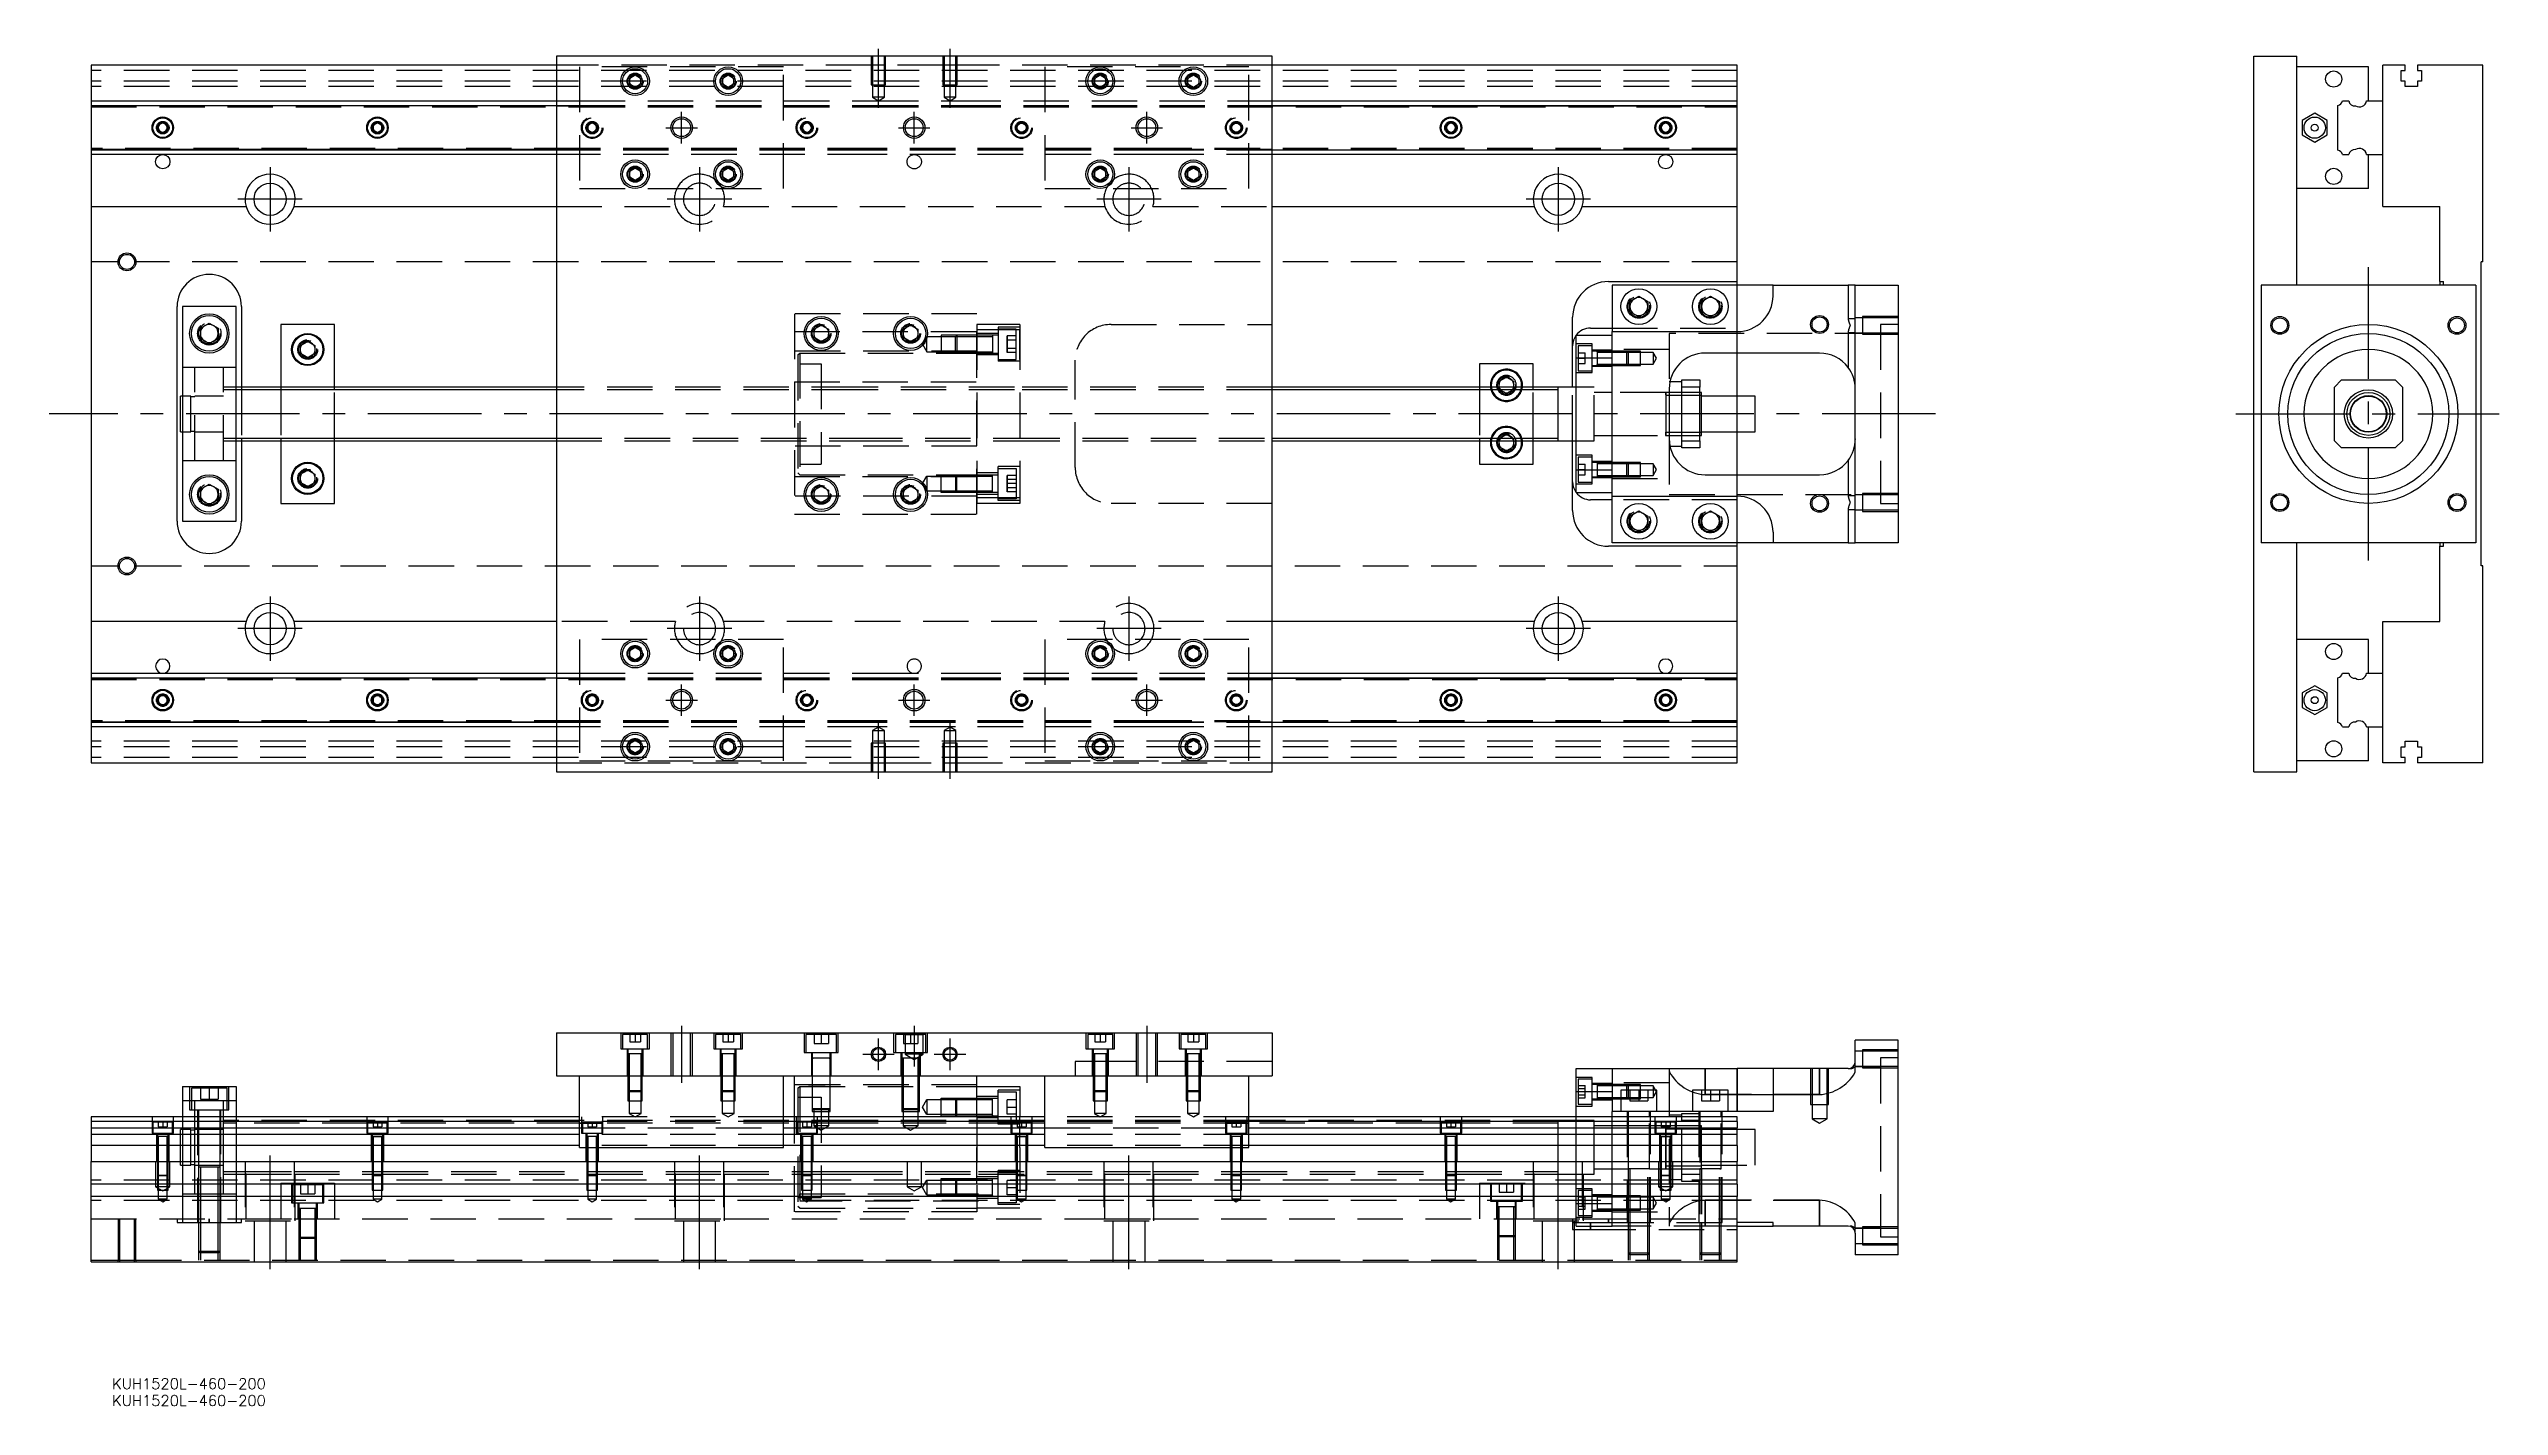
# Model space of a CAD drawing. Extents: x -12 to 673, y -277 to 102.
import ezdxf

# ---------------------------------------------------------------- set-up
doc = ezdxf.new("R2010")
doc.units = 0
doc.linetypes.add('CENTER', pattern=[50.8, 31.75, -6.35, 6.35, -6.35])
doc.linetypes.add('DASHED', pattern=[19.05, 12.7, -6.35])
doc.layers.get('0').update_dxf_attribs({"linetype": 'CONTINUOUS'})
doc.layers.add('CENTER', color=1, linetype='CENTER')
doc.styles.get("Standard").update_dxf_attribs({"font": 'txt.shx', "height": 3, "bigfont": 'bigfont.shx'})

# ---------------------------------------------------------------- blocks, each defined once
blk = doc.blocks.new('*U2')
at = {"color": 7, "linetype": 'CONTINUOUS'}
blk.add_text('KUH1520L-460-200', height=3, dxfattribs=at).set_placement((5.85, -277.28))
blk = doc.blocks.new('*U3')
at = {"color": 7, "linetype": 'CONTINUOUS'}
blk.add_text('KUH1520L-460-200', height=3, dxfattribs=at).set_placement((5.85, -272.55))

msp = doc.modelspace()

# ---------------------------------------------------------------- linework, layer by layer
at = {"color": 7, "linetype": 'CONTINUOUS'}
for p, q in [((0, 97.5), (0, 87.5)), ((130, 97.5), (0, 97.5)), ((130, 100), (130, -100)), ((330, 100), (130, 100)), ((330, -100), (330, 100)), ((460, 97.5), (330, 97.5)), ((460, 87.5), (460, 97.5)), ((604.38, 100), (616.38, 100)), ((604.38, -100), (604.38, 100)), ((616.38, 36), (616.38, 100)), ((636.38, 97), (616.38, 97)), ((636.38, 87.5), (636.38, 97)), ((640.38, 87.5), (640.38, 97.5)), ((646.68, 97.5), (640.38, 97.5)), ((645.53, 96), (646.68, 96)), ((645.53, 93), (645.53, 96)), ((646.68, 96), (646.68, 97.5)), ((650.08, 97.5), (650.08, 96)), ((668.38, 97.5), (650.08, 97.5)), ((650.08, 96), (651.23, 96)), ((651.23, 96), (651.23, 93)), ((668.38, 42.5), (668.38, 97.5)), ((150.5, 93.866026), (152, 94.73205)), ((150.5, 92.133974), (150.5, 93.866026)), ((152, 91.26795), (150.5, 92.133974)), ((152, 94.73205), (153.5, 93.866026)), ((153.5, 92.133974), (152, 91.26795)), ((153.5, 93.866026), (153.5, 92.133974)), ((176.5, 93.866026), (178, 94.73205)), ((176.5, 92.133974), (176.5, 93.866026)), ((178, 91.26795), (176.5, 92.133974)), ((178, 94.73205), (179.5, 93.866026)), ((179.5, 92.133974), (178, 91.26795)), ((179.5, 93.866026), (179.5, 92.133974)), ((280.5, 93.866026), (282, 94.73205)), ((280.5, 92.133974), (280.5, 93.866026)), ((282, 91.26795), (280.5, 92.133974)), ((282, 94.73205), (283.5, 93.866026)), ((283.5, 92.133974), (282, 91.26795)), ((283.5, 93.866026), (283.5, 92.133974)), ((306.5, 93.866026), (308, 94.73205)), ((306.5, 92.133974), (306.5, 93.866026)), ((308, 91.26795), (306.5, 92.133974)), ((308, 94.73205), (309.5, 93.866026)), ((309.5, 92.133974), (308, 91.26795)), ((309.5, 93.866026), (309.5, 92.133974)), ((646.68, 93), (645.53, 93)), ((646.68, 91.5), (646.68, 93)), ((650.08, 91.5), (646.68, 91.5)), ((650.08, 93), (650.08, 91.5)), ((651.23, 93), (650.08, 93)), ((0, 87.5), (130, 87.5)), ((0, 87.5), (0, 86.247728)), ((0, 86.247728), (130, 86.247728)), ((0, 86.247728), (0, 73.752272)), ((330, 87.5), (460, 87.5)), ((330, 86.247728), (460, 86.247728)), ((460, 86.247728), (460, 87.5)), ((460, 73.752272), (460, 86.247728)), ((621.37996, 84.041452), (617.87996, 82.020726)), ((624.879959, 82.020726), (621.37996, 84.041452)), ((627.88, 73.752272), (627.88, 86.247728)), ((629.132272, 87.5), (630.90668, 87.5)), ((635.857372, 87.5), (640.38, 87.5)), ((640.38, 72.5), (640.38, 87.5)), ((640.38, 72.5), (640.38, 87.5)), ((18.75, 80.721688), (20, 81.443376)), ((18.75, 79.278312), (18.75, 80.721688)), ((20, 78.556624), (18.75, 79.278312)), ((20, 81.443376), (21.25, 80.721688)), ((21.25, 79.278312), (20, 78.556624)), ((21.25, 80.721688), (21.25, 79.278312)), ((78.75, 80.721688), (80, 81.443376)), ((78.75, 79.278312), (78.75, 80.721688)), ((80, 78.556624), (78.75, 79.278312)), ((80, 81.443376), (81.25, 80.721688)), ((81.25, 79.278312), (80, 78.556624)), ((81.25, 80.721688), (81.25, 79.278312)), ((378.75, 80.721688), (380, 81.443376)), ((378.75, 79.278312), (378.75, 80.721688)), ((380, 78.556624), (378.75, 79.278312)), ((380, 81.443376), (381.25, 80.721688)), ((381.25, 79.278312), (380, 78.556624)), ((381.25, 80.721688), (381.25, 79.278312)), ((438.75, 80.721688), (440, 81.443376)), ((438.75, 79.278312), (438.75, 80.721688)), ((440, 78.556624), (438.75, 79.278312)), ((440, 81.443376), (441.25, 80.721688)), ((441.25, 79.278312), (440, 78.556624)), ((441.25, 80.721688), (441.25, 79.278312)), ((617.87996, 82.020726), (617.879959, 77.979274)), ((617.879959, 77.979274), (621.37996, 75.958548)), ((621.37996, 75.958548), (624.879959, 77.979274)), ((624.879959, 77.979274), (624.879959, 82.020726)), ((0, 73.752272), (0, 72.5)), ((130, 73.752272), (0, 73.752272)), ((130, 72.5), (0, 72.5)), ((0, 72.5), (0, 58)), ((150.5, 67.866026), (152, 68.73205)), ((152, 68.73205), (153.5, 67.866026)), ((176.5, 67.866026), (178, 68.73205)), ((178, 68.73205), (179.5, 67.866026)), ((280.5, 67.866026), (282, 68.73205)), ((282, 68.73205), (283.5, 67.866026)), ((306.5, 67.866026), (308, 68.73205)), ((308, 68.73205), (309.5, 67.866026)), ((460, 73.752272), (330, 73.752272)), ((460, 72.5), (330, 72.5)), ((460, 72.5), (460, 73.752272)), ((460, 58), (460, 72.5)), ((629.132272, 72.5), (630.90668, 72.5)), ((635.857372, 72.5), (640.38, 72.5)), ((636.38, 63), (636.38, 72.5)), ((640.38, 58), (640.38, 72.5)), ((150.5, 66.133974), (150.5, 67.866026)), ((152, 65.26795), (150.5, 66.133974)), ((153.5, 66.133974), (152, 65.26795)), ((153.5, 67.866026), (153.5, 66.133974)), ((176.5, 66.133974), (176.5, 67.866026)), ((178, 65.26795), (176.5, 66.133974)), ((179.5, 66.133974), (178, 65.26795)), ((179.5, 67.866026), (179.5, 66.133974)), ((280.5, 66.133974), (280.5, 67.866026)), ((282, 65.26795), (280.5, 66.133974)), ((283.5, 66.133974), (282, 65.26795)), ((283.5, 67.866026), (283.5, 66.133974)), ((306.5, 66.133974), (306.5, 67.866026)), ((308, 65.26795), (306.5, 66.133974)), ((309.5, 66.133974), (308, 65.26795)), ((309.5, 67.866026), (309.5, 66.133974)), ((636.38, 63), (616.38, 63)), ((0, 58), (43.291796, 58)), ((0, 58), (0, -58)), ((56.708204, 58), (130, 58)), ((330, 58), (403.291796, 58)), ((416.708204, 58), (460, 58)), ((460, 37), (460, 58)), ((640.38, 58), (656.38, 58)), ((656.38, 37), (656.38, 58)), ((668.38, 42.5), (667.88, 42.5)), ((667.88, -42.5), (667.88, 42.5)), ((424, 37), (460, 37)), ((425, 36), (425, 23)), ((470, 36), (425, 36)), ((460, 36), (460, 37)), ((470, 33), (470, 36)), ((470, 36), (491, 36)), ((493, 36), (491, 36)), ((493, 36), (505, 36)), ((493, -36), (493, 36)), ((505, 36), (505, -36)), ((606.38, 36), (606.38, -36)), ((666.38, 36), (606.38, 36)), ((656.38, 37), (657.38, 37)), ((656.38, 37), (656.38, 36)), ((657.38, 36), (657.38, 37)), ((666.38, 36), (666.38, -36)), ((24, -30), (24, 30)), ((25.5, 30), (25.5, -30)), ((40.5, 30), (25.5, 30)), ((40.5, -30), (40.5, 30)), ((42, 30), (42, 7.5)), ((430, 31.443376), (432.5, 32.886752)), ((430, 28.556624), (430, 31.443376)), ((432.5, 27.113248), (430, 28.556624)), ((432.5, 32.886752), (435, 31.443376)), ((435, 28.556624), (432.5, 27.113248)), ((435, 31.443376), (435, 28.556624)), ((450, 31.443376), (452.5, 32.886752)), ((450, 28.556624), (450, 31.443376)), ((452.5, 27.113248), (450, 28.556624)), ((452.5, 32.886752), (455, 31.443376)), ((455, 28.556624), (452.5, 27.113248)), ((455, 31.443376), (455, 28.556624)), ((30.5, 23.943376), (33, 25.386752)), ((30.5, 21.056624), (30.5, 23.943376)), ((33, 19.613248), (30.5, 21.056624)), ((33, 25.386752), (35.5, 23.943376)), ((35.5, 21.056624), (33, 19.613248)), ((35.5, 23.943376), (35.5, 21.056624)), ((68, 25), (53, 25)), ((53, 25), (53, 7.5)), ((68, 7.5), (68, 25)), ((202, 23.6547), (204, 24.809402)), ((202, 21.3453), (202, 23.6547)), ((204, 20.190598), (202, 21.3453)), ((204, 24.809402), (206, 23.6547)), ((206, 21.3453), (204, 20.190598)), ((206, 23.6547), (206, 21.3453)), ((227, 23.6547), (229, 24.809402)), ((227, 21.3453), (227, 23.6547)), ((229, 20.190598), (227, 21.3453)), ((229, 24.809402), (231, 23.6547)), ((231, 21.3453), (229, 20.190598)), ((231, 23.6547), (231, 21.3453)), ((414, 7.5), (414, 27)), ((415, 15.652476), (415, 22)), ((415, 22), (425, 22)), ((419, 24), (425, 24)), ((425, 15.652476), (425, 23)), ((425, 23), (460, 23)), ((58.5, 19.1547), (60.5, 20.309402)), ((58.5, 16.8453), (58.5, 19.1547)), ((60.5, 15.690598), (58.5, 16.8453)), ((60.5, 20.309402), (62.5, 19.1547)), ((62.5, 16.8453), (60.5, 15.690598)), ((62.5, 19.1547), (62.5, 16.8453)), ((388, 14), (388, 7.5)), ((403, 14), (388, 14)), ((403, 7.5), (403, 14)), ((415, 15.652476), (425, 15.652476)), ((415, -15.652476), (415, 15.652476)), ((425, -15.652476), (425, 15.652476)), ((425, -15.652476), (425, 15.652476)), ((483, 17), (451, 17)), ((460, 5), (460, 17)), ((130, 7.5), (40.5, 7.5)), ((410, 7.5), (330, 7.5)), ((393.5, 9.1547), (395.5, 10.309402)), ((393.5, 7.5), (393.5, 9.1547)), ((395.5, 10.309402), (397.5, 9.1547)), ((397.5, 9.1547), (397.5, 7.5)), ((410, -7.500006), (410, 7.500006)), ((415, 7.5), (410, 7.5)), ((441, 7), (441, -7)), ((444.5, 9), (441.202042, 9)), ((444.5, 9.5), (449.5, 9.5)), ((444.5, 7.5), (444.5, 9.5)), ((444.5, -7.5), (444.5, 7.5)), ((449.5, 7.5), (444.5, 7.5)), ((449.5, 9.5), (449.5, 7.5)), ((449.5, -7.5), (449.5, 7.5)), ((628.88, 9.5), (626.88, 7.5)), ((626.88, -7.5), (626.88, 7.5)), ((628.88, 9.5), (643.88, 9.5)), ((645.88, 7.5), (643.88, 9.5)), ((645.88, 7.5), (645.88, -7.5)), ((25, -5), (25, 5)), ((25.5, 5), (25, 5)), ((444.5, 5.125), (441, 5.125)), ((449.5, 5.125), (444.5, 5.125)), ((450, 6), (449.5, 6)), ((450, 5.125), (449.5, 5.125)), ((450, -6), (450, 6)), ((465, 5), (450, 5)), ((465, -5), (465, 5)), ((25, -5), (25.5, -5)), ((440, -6.000006), (440, -5.125)), ((441, -5.125), (444.5, -5.125)), ((444.5, -5.125), (449.5, -5.125)), ((449.5, -5.125), (450, -5.125)), ((449.5, -6), (450, -6)), ((450, -5), (465, -5)), ((460, -17), (460, -5)), ((40.5, -7.5), (130, -7.5)), ((42, -7.5), (42, -30)), ((53, -7.5), (53, -25)), ((68, -25), (68, -7.5)), ((330, -7.5), (410, -7.5)), ((388, -7.5), (388, -14)), ((393.5, -9.1547), (393.5, -7.5)), ((395.5, -10.309402), (393.5, -9.1547)), ((397.5, -9.1547), (395.5, -10.309402)), ((397.5, -7.5), (397.5, -9.1547)), ((403, -14), (403, -7.5)), ((410, -7.5), (415, -7.5)), ((414, -27), (414, -7.5)), ((441.202042, -9), (444.5, -9)), ((444.5, -7.5), (449.5, -7.5)), ((444.5, -9.5), (444.5, -7.5)), ((449.5, -9.5), (444.5, -9.5)), ((449.5, -7.5), (449.5, -9.5)), ((626.88, -7.5), (628.88, -9.5)), ((643.88, -9.5), (628.88, -9.5)), ((643.88, -9.5), (645.88, -7.5)), ((30.5, -21.056624), (33, -19.613248)), ((33, -19.613248), (35.5, -21.056624)), ((58.5, -16.8453), (60.5, -15.690598)), ((58.5, -19.1547), (58.5, -16.8453)), ((60.5, -20.309402), (58.5, -19.1547)), ((60.5, -15.690598), (62.5, -16.8453)), ((62.5, -19.1547), (60.5, -20.309402)), ((62.5, -16.8453), (62.5, -19.1547)), ((202, -21.3453), (204, -20.190598)), ((204, -20.190598), (206, -21.3453)), ((227, -21.3453), (229, -20.190598)), ((229, -20.190598), (231, -21.3453)), ((388, -14), (403, -14)), ((415, -22), (415, -15.652476)), ((415, -15.652476), (425, -15.652476)), ((425, -23), (425, -15.652476)), ((451, -17), (483, -17)), ((30.5, -23.943376), (30.5, -21.056624)), ((33, -25.386752), (30.5, -23.943376)), ((35.5, -23.943376), (33, -25.386752)), ((35.5, -21.056624), (35.5, -23.943376)), ((53, -25), (68, -25)), ((202, -23.6547), (202, -21.3453)), ((204, -24.809402), (202, -23.6547)), ((206, -23.6547), (204, -24.809402)), ((206, -21.3453), (206, -23.6547)), ((227, -23.6547), (227, -21.3453)), ((229, -24.809402), (227, -23.6547)), ((231, -23.6547), (229, -24.809402)), ((231, -21.3453), (231, -23.6547)), ((415, -22), (425, -22)), ((425, -24), (419, -24)), ((425, -23), (460, -23)), ((425, -36), (425, -23)), ((430, -28.556624), (432.5, -27.113248)), ((432.5, -27.113248), (435, -28.556624)), ((450, -28.556624), (452.5, -27.113248)), ((452.5, -27.113248), (455, -28.556624)), ((25.5, -30), (40.5, -30)), ((430, -31.443376), (430, -28.556624)), ((432.5, -32.886752), (430, -31.443376)), ((435, -31.443376), (432.5, -32.886752)), ((435, -28.556624), (435, -31.443376)), ((450, -31.443376), (450, -28.556624)), ((452.5, -32.886752), (450, -31.443376)), ((455, -31.443376), (452.5, -32.886752)), ((455, -28.556624), (455, -31.443376)), ((470, -33), (470, -36)), ((460, -37), (424, -37)), ((470, -36), (425, -36)), ((460, -37), (460, -36)), ((460, -58), (460, -37)), ((491, -36), (470, -36)), ((491, -36), (493, -36)), ((505, -36), (493, -36)), ((666.38, -36), (606.38, -36)), ((616.38, -100), (616.38, -36)), ((656.38, -36), (656.38, -37)), ((656.38, -58), (656.38, -37)), ((656.38, -37), (657.38, -37)), ((657.38, -37), (657.38, -36)), ((668.38, -42.5), (667.88, -42.5)), ((668.38, -97.5), (668.38, -42.5)), ((0, -58), (0, -72.5)), ((43.291796, -58), (0, -58)), ((130, -58), (56.708204, -58)), ((403.291796, -58), (330, -58)), ((460, -58), (416.708204, -58)), ((460, -72.5), (460, -58)), ((640.38, -72.5), (640.38, -58)), ((640.38, -58), (656.38, -58)), ((150.5, -66.133974), (152, -65.26795)), ((150.5, -67.866026), (150.5, -66.133974)), ((152, -68.73205), (150.5, -67.866026)), ((152, -65.26795), (153.5, -66.133974)), ((153.5, -67.866026), (152, -68.73205)), ((153.5, -66.133974), (153.5, -67.866026)), ((176.5, -66.133974), (178, -65.26795)), ((176.5, -67.866026), (176.5, -66.133974)), ((178, -68.73205), (176.5, -67.866026)), ((178, -65.26795), (179.5, -66.133974)), ((179.5, -67.866026), (178, -68.73205)), ((179.5, -66.133974), (179.5, -67.866026)), ((280.5, -66.133974), (282, -65.26795)), ((280.5, -67.866026), (280.5, -66.133974)), ((282, -68.73205), (280.5, -67.866026)), ((282, -65.26795), (283.5, -66.133974)), ((283.5, -67.866026), (282, -68.73205)), ((283.5, -66.133974), (283.5, -67.866026)), ((306.5, -66.133974), (308, -65.26795)), ((306.5, -67.866026), (306.5, -66.133974)), ((308, -68.73205), (306.5, -67.866026)), ((308, -65.26795), (309.5, -66.133974)), ((309.5, -67.866026), (308, -68.73205)), ((309.5, -66.133974), (309.5, -67.866026)), ((636.38, -63), (616.38, -63)), ((636.38, -72.5), (636.38, -63)), ((0, -72.5), (130, -72.5)), ((0, -72.5), (0, -73.752272)), ((0, -73.752272), (130, -73.752272)), ((0, -73.752272), (0, -86.247728)), ((330, -72.5), (460, -72.5)), ((330, -73.752272), (460, -73.752272)), ((460, -73.752272), (460, -72.5)), ((460, -86.247728), (460, -73.752272)), ((627.88, -86.247728), (627.88, -73.752272)), ((629.132272, -72.5), (630.90668, -72.5)), ((635.857372, -72.5), (640.38, -72.5)), ((640.38, -87.5), (640.38, -72.5)), ((640.38, -87.5), (640.38, -72.5)), ((18.75, -79.278312), (20, -78.556624)), ((18.75, -80.721688), (18.75, -79.278312)), ((20, -81.443376), (18.75, -80.721688)), ((20, -78.556624), (21.25, -79.278312)), ((21.25, -80.721688), (20, -81.443376)), ((21.25, -79.278312), (21.25, -80.721688)), ((78.75, -79.278312), (80, -78.556624)), ((78.75, -80.721688), (78.75, -79.278312)), ((80, -81.443376), (78.75, -80.721688)), ((80, -78.556624), (81.25, -79.278312)), ((81.25, -80.721688), (80, -81.443376)), ((81.25, -79.278312), (81.25, -80.721688)), ((378.75, -79.278312), (380, -78.556624)), ((378.75, -80.721688), (378.75, -79.278312)), ((380, -81.443376), (378.75, -80.721688)), ((380, -78.556624), (381.25, -79.278312)), ((381.25, -80.721688), (380, -81.443376)), ((381.25, -79.278312), (381.25, -80.721688)), ((438.75, -79.278312), (440, -78.556624)), ((438.75, -80.721688), (438.75, -79.278312)), ((440, -81.443376), (438.75, -80.721688)), ((440, -78.556624), (441.25, -79.278312)), ((441.25, -80.721688), (440, -81.443376)), ((441.25, -79.278312), (441.25, -80.721688)), ((617.87996, -77.979274), (617.879959, -82.020726)), ((617.879959, -82.020726), (621.37996, -84.041452)), ((621.37996, -75.958548), (617.87996, -77.979274)), ((624.879959, -77.979274), (621.37996, -75.958548)), ((621.37996, -84.041452), (624.879959, -82.020726)), ((624.879959, -82.020726), (624.879959, -77.979274)), ((130, -86.247728), (0, -86.247728)), ((0, -86.247728), (0, -87.5)), ((130, -87.5), (0, -87.5)), ((0, -87.5), (0, -97.5)), ((460, -86.247728), (330, -86.247728)), ((460, -87.5), (330, -87.5)), ((460, -87.5), (460, -86.247728)), ((460, -97.5), (460, -87.5)), ((629.132272, -87.5), (630.90668, -87.5)), ((635.857372, -87.5), (640.38, -87.5)), ((636.38, -97), (636.38, -87.5)), ((640.38, -97.5), (640.38, -87.5)), ((150.5, -92.133974), (152, -91.26795)), ((150.5, -93.866026), (150.5, -92.133974)), ((152, -94.73205), (150.5, -93.866026)), ((152, -91.26795), (153.5, -92.133974)), ((153.5, -93.866026), (152, -94.73205)), ((153.5, -92.133974), (153.5, -93.866026)), ((176.5, -92.133974), (178, -91.26795)), ((176.5, -93.866026), (176.5, -92.133974)), ((178, -94.73205), (176.5, -93.866026)), ((178, -91.26795), (179.5, -92.133974)), ((179.5, -93.866026), (178, -94.73205)), ((179.5, -92.133974), (179.5, -93.866026)), ((280.5, -92.133974), (282, -91.26795)), ((280.5, -93.866026), (280.5, -92.133974)), ((282, -94.73205), (280.5, -93.866026)), ((282, -91.26795), (283.5, -92.133974)), ((283.5, -93.866026), (282, -94.73205)), ((283.5, -92.133974), (283.5, -93.866026)), ((306.5, -92.133974), (308, -91.26795)), ((306.5, -93.866026), (306.5, -92.133974)), ((308, -94.73205), (306.5, -93.866026)), ((308, -91.26795), (309.5, -92.133974)), ((309.5, -93.866026), (308, -94.73205)), ((309.5, -92.133974), (309.5, -93.866026)), ((645.53, -93), (646.68, -93)), ((645.53, -96), (645.53, -93)), ((646.68, -91.5), (650.08, -91.5)), ((646.68, -93), (646.68, -91.5)), ((650.08, -91.5), (650.08, -93)), ((650.08, -93), (651.23, -93)), ((651.23, -93), (651.23, -96)), ((0, -97.5), (130, -97.5)), ((130, -100), (330, -100)), ((330, -97.5), (460, -97.5)), ((604.38, -100), (616.38, -100)), ((636.38, -97), (616.38, -97)), ((646.68, -97.5), (640.38, -97.5)), ((646.68, -96), (645.53, -96)), ((646.68, -97.5), (646.68, -96)), ((650.08, -96), (650.08, -97.5)), ((651.23, -96), (650.08, -96)), ((668.38, -97.5), (650.08, -97.5)), ((130, -172.99), (330, -172.99)), ((130, -172.99), (130, -184.99)), ((330, -172.99), (330, -184.99)), ((505, -174.99), (493, -174.99)), ((493, -180.99), (493, -174.99)), ((505, -234.99), (505, -174.99)), ((202, -180.09), (201.499994, -180.09)), ((202.35, -180.09), (202, -180.09)), ((206, -180.09), (205.65, -180.09)), ((206.500006, -180.09), (206, -180.09)), ((415, -189.337524), (415, -182.99)), ((415, -182.99), (425, -182.99)), ((425, -182.99), (425, -194.99)), ((425, -182.99), (460, -182.99)), ((460, -194.99), (460, -182.99)), ((470, -182.99), (460, -182.99)), ((470, -182.99), (470, -194.99)), ((491, -182.99), (470, -182.99)), ((25.5, -187.99), (25.5, -196.49)), ((25.5, -187.99), (40.5, -187.99)), ((40.5, -187.99), (40.5, -196.49)), ((130, -184.99), (330, -184.99)), ((136.5, -204.99), (136.5, -184.99)), ((193.5, -204.99), (193.5, -184.99)), ((196.5, -196.49), (196.5, -184.99)), ((247.5, -196.49), (247.5, -184.99)), ((247.5, -187.99), (259.5, -187.99)), ((259.5, -187.99), (259.5, -196.49)), ((266.5, -204.99), (266.5, -184.99)), ((323.5, -204.99), (323.5, -184.99)), ((415, -196.49), (415, -189.337524)), ((415, -189.337524), (425, -189.337524)), ((420.9, -187.433646), (420.9, -188.01866)), ((420.9, -189.293604), (420.9, -189.573698)), ((420.9, -190.848714), (420.9, -191.433656)), ((437.5, -188.99), (427.5, -188.99)), ((427.5, -188.99), (427.5, -194.99)), ((437.5, -194.99), (437.5, -188.99)), ((457.5, -188.99), (447.5, -188.99)), ((447.5, -188.99), (447.5, -194.99)), ((457.5, -194.99), (457.5, -188.99)), ((0, -196.49), (0, -197.742272)), ((136.5, -196.49), (0, -196.49)), ((136.5, -197.742272), (0, -197.742272)), ((0, -197.742272), (0, -199.51668)), ((266.5, -196.49), (193.5, -196.49)), ((266.5, -197.742272), (193.5, -197.742272)), ((460, -196.49), (323.5, -196.49)), ((460, -197.742272), (323.5, -197.742272)), ((425, -196.49), (425, -194.99)), ((470, -194.99), (425, -194.99)), ((460, -197.742272), (460, -196.49)), ((460, -197.742272), (460, -199.51668)), ((0, -199.51668), (136.5, -199.51668)), ((0, -199.51668), (0, -201.413076)), ((0, -201.413076), (0, -204.467372)), ((136.5, -201.413076), (0, -201.413076)), ((136.5, -204.467372), (0, -204.467372)), ((0, -204.467372), (0, -208.99)), ((136.5, -204.99), (193.5, -204.99)), ((193.5, -199.51668), (266.5, -199.51668)), ((266.5, -201.413076), (193.5, -201.413076)), ((266.5, -204.467372), (193.5, -204.467372)), ((266.5, -204.99), (323.5, -204.99)), ((323.5, -199.51668), (460, -199.51668)), ((460, -201.413076), (323.5, -201.413076)), ((460, -204.467372), (323.5, -204.467372)), ((440, -204.99), (440, -198.989994)), ((460, -201.413076), (460, -199.51668)), ((460, -204.467372), (460, -201.413076)), ((460, -204.467372), (460, -208.99)), ((0, -208.99), (460, -208.99)), ((0, -215.29), (0, -208.99)), ((460, -215.29), (460, -208.99)), ((460, -215.29), (0, -215.29)), ((0, -218.69), (0, -215.29)), ((0, -236.99), (0, -218.69)), ((460, -218.69), (0, -218.69)), ((420.9, -218.546344), (420.9, -218.69)), ((420.9, -218.69), (420.9, -219.13136)), ((460, -215.29), (460, -218.69)), ((460, -236.99), (460, -218.69)), ((420.9, -220.406302), (420.9, -220.686396)), ((420.9, -221.961412), (420.9, -222.546354)), ((470, -225.99), (460, -225.99)), ((460, -226.99), (470, -226.99)), ((470, -226.99), (470, -225.99)), ((491, -226.99), (470, -226.99)), ((493, -228.99), (493, -234.99)), ((0, -236.99), (460, -236.99)), ((505, -234.99), (493, -234.99))]:
    msp.add_line(p, q, dxfattribs=at)
at = {"color": 3, "linetype": 'DASHED'}
for p, q in [((460, 96), (0, 96)), ((218.000006, 97.5), (130, 97.5)), ((193.5, 97), (136.5, 97)), ((136.5, 97), (136.5, 63)), ((193.5, 63), (193.5, 97)), ((218.000006, 100), (218.000006, 92)), ((221.999994, 97.5), (218.000006, 97.5)), ((218.35, 100), (218.35, 92)), ((221.65, 92), (221.65, 100)), ((221.999994, 92), (221.999994, 100)), ((238.000006, 97.5), (221.999994, 97.5)), ((238.000006, 100), (238.000006, 92)), ((241.999994, 97.5), (238.000006, 97.5)), ((238.35, 100), (238.35, 92)), ((241.65, 92), (241.65, 100)), ((241.999994, 92), (241.999994, 100)), ((330, 97.5), (241.999994, 97.5)), ((266.5, 97), (266.5, 63)), ((323.5, 97), (266.5, 97)), ((323.5, 63), (323.5, 97)), ((460, 93), (0, 93)), ((460, 91.5), (0, 91.5)), ((153.973226, 93.326156), (154, 93)), ((176, 93), (176.023172, 93.30356)), ((218.000006, 92), (221.999994, 92)), ((218.35, 92), (218.35, 88.5)), ((221.65, 88.5), (221.65, 92)), ((238.000006, 92), (241.999994, 92)), ((238.35, 92), (238.35, 88.5)), ((241.65, 88.5), (241.65, 92)), ((283.973226, 93.326156), (284, 93)), ((309.973226, 93.326156), (310, 93)), ((0, 86.1147), (130, 86.1147)), ((0, 86.1), (136.5, 86.1)), ((0, 85.8), (136.5, 85.8)), ((130, 87.5), (136.5, 87.5)), ((130, 86.247728), (136.5, 86.247728)), ((130, 86.1147), (136.5, 86.1147)), ((136.5, 87.5), (218.5, 87.5)), ((136.5, 86.247728), (218.5, 86.247728)), ((136.5, 86.1147), (218.5, 86.1147)), ((136.5, 86.1), (218.5, 86.1)), ((136.5, 86.1), (218.5, 86.1)), ((136.5, 85.8), (218.5, 85.8)), ((136.5, 85.8), (218.5, 85.8)), ((221.65, 88.5), (218.35, 88.5)), ((218.35, 88.5), (220, 87.547372)), ((218.5, 87.5), (241.5, 87.5)), ((218.5, 86.247728), (241.5, 86.247728)), ((218.5, 86.1147), (241.5, 86.1147)), ((218.5, 86.1), (241.5, 86.1)), ((218.5, 85.8), (241.5, 85.8)), ((220, 87.547372), (221.65, 88.5)), ((241.65, 88.5), (238.35, 88.5)), ((238.35, 88.5), (240, 87.547372)), ((240, 87.547372), (241.65, 88.5)), ((241.5, 87.5), (298.5, 87.5)), ((241.5, 86.247728), (298.5, 86.247728)), ((241.5, 86.1147), (298.5, 86.1147)), ((241.5, 86.1), (298.5, 86.1)), ((241.5, 86.1), (298.5, 86.1)), ((241.5, 85.8), (298.5, 85.8)), ((241.5, 85.8), (298.5, 85.8)), ((298.5, 87.5), (330, 87.5)), ((298.5, 86.247728), (330, 86.247728)), ((298.5, 86.1147), (330, 86.1147)), ((298.5, 86.1), (460, 86.1)), ((298.5, 85.8), (460, 85.8)), ((330, 86.1147), (460, 86.1147)), ((21.477374, 80.25955), (21.5, 80)), ((78.5, 80), (78.516134, 80.21941)), ((138.5, 80), (138.516134, 80.21941)), ((138.75, 80.721688), (140, 81.443376)), ((138.75, 79.278312), (138.75, 80.721688)), ((140, 78.556624), (138.75, 79.278312)), ((140, 81.443376), (141.25, 80.721688)), ((141.25, 79.278312), (140, 78.556624)), ((141.25, 80.721688), (141.25, 79.278312)), ((198.5, 80), (198.516134, 80.21941)), ((198.75, 80.721688), (200, 81.443376)), ((198.75, 79.278312), (198.75, 80.721688)), ((200, 78.556624), (198.75, 79.278312)), ((200, 81.443376), (201.25, 80.721688)), ((201.25, 79.278312), (200, 78.556624)), ((201.25, 80.721688), (201.25, 79.278312)), ((258.5, 80), (258.52041, 80.24661)), ((258.75, 80.721688), (260, 81.443376)), ((258.75, 79.278312), (258.75, 80.721688)), ((260, 78.556624), (258.75, 79.278312)), ((260, 81.443376), (261.25, 80.721688)), ((261.25, 79.278312), (260, 78.556624)), ((261.25, 80.721688), (261.25, 79.278312)), ((318.5, 80), (318.52041, 80.24661)), ((318.75, 80.721688), (320, 81.443376)), ((318.75, 79.278312), (318.75, 80.721688)), ((320, 78.556624), (318.75, 79.278312)), ((320, 81.443376), (321.25, 80.721688)), ((321.25, 79.278312), (320, 78.556624)), ((321.25, 80.721688), (321.25, 79.278312)), ((378.5, 80), (378.516134, 80.21941)), ((441.477374, 80.25955), (441.5, 80)), ((136.5, 74.2), (0, 74.2)), ((136.5, 73.9), (0, 73.9)), ((130, 73.8853), (0, 73.8853)), ((136.5, 73.8853), (130, 73.8853)), ((136.5, 73.752272), (130, 73.752272)), ((136.5, 72.5), (130, 72.5)), ((218.5, 74.2), (136.5, 74.2)), ((218.5, 73.9), (136.5, 73.9)), ((218.5, 73.8853), (136.5, 73.8853)), ((218.5, 73.752272), (136.5, 73.752272)), ((218.5, 72.5), (136.5, 72.5)), ((241.5, 74.2), (218.5, 74.2)), ((241.5, 73.9), (218.5, 73.9)), ((241.5, 73.8853), (218.5, 73.8853)), ((241.5, 73.752272), (218.5, 73.752272)), ((241.5, 72.5), (218.5, 72.5)), ((298.5, 74.2), (241.5, 74.2)), ((298.5, 73.9), (241.5, 73.9)), ((298.5, 73.8853), (241.5, 73.8853)), ((298.5, 73.752272), (241.5, 73.752272)), ((298.5, 72.5), (241.5, 72.5)), ((460, 74.2), (298.5, 74.2)), ((460, 73.9), (298.5, 73.9)), ((330, 73.8853), (298.5, 73.8853)), ((330, 73.752272), (298.5, 73.752272)), ((330, 72.5), (298.5, 72.5)), ((460, 73.8853), (330, 73.8853)), ((136.5, 63), (193.5, 63)), ((150, 67), (150.030168, 67.346066)), ((179.973226, 67.326156), (180, 67)), ((266.5, 63), (323.5, 63)), ((283.973226, 67.326156), (284, 67)), ((306, 67), (306.030168, 67.346066)), ((130, 58), (163.291796, 58)), ((176.708204, 58), (283.291796, 58)), ((296.708204, 58), (330, 58)), ((7.5, 42.5), (0, 42.5)), ((460, 42.5), (12.5, 42.5)), ((460, 24), (460, 36)), ((491, 36), (491, 26.710724)), ((196.5, 28), (196.5, -28)), ((247.5, 28), (196.5, 28)), ((247.5, -28), (247.5, 28)), ((435.477798, 30.364306), (435.5, 30)), ((455.477798, 30.364306), (455.5, 30)), ((30, 22.5), (30.020026, 22.846056)), ((196.5, 23), (247.5, 23)), ((201.5, 22.5), (201.512884, 22.753488)), ((226.5, 22.5), (226.52689, 22.865682)), ((233.500001, 21.585571), (232.287565, 19.485571)), ((239.4, 21.585571), (233.5, 21.585571)), ((233.500001, 17.385571), (233.500001, 21.585571)), ((242.4, 21.985565), (237.5, 21.985565)), ((237.5, 21.971141), (237.5, 16.985576)), ((242, 21.585571), (239.4, 21.585571)), ((241.9, 21.985571), (241.5, 21.585571)), ((241.5, 17.385571), (241.5, 21.585571)), ((241.9, 21.985571), (241.9, 16.985571)), ((251.9, 21.585571), (242, 21.585571)), ((253.5, 21.985565), (242.4, 21.985565)), ((247.5, 25), (247.5, -25)), ((259.5, 25), (247.5, 25)), ((259.5, 23.49468), (247.5, 23.49468)), ((253.5, 22.485571), (247.5, 22.485571)), ((251.9, 21.985571), (251.9, 16.985571)), ((253.5, 24.235572), (253.5, 14.735572)), ((259.5, 24.235572), (253.5, 24.235572)), ((258.5, 23.735571), (253.5, 23.735571)), ((256, 20.640272), (256, 21.794972)), ((256, 21.794972), (256, 20.640272)), ((258.5, 21.794972), (256, 21.794972)), ((258.5, 20.640272), (256, 20.640272)), ((256, 18.330872), (256, 20.640272)), ((256, 20.640272), (256, 18.330872)), ((258.5, 15.235572), (258.5, 23.735572)), ((259.5, 25), (259.5, -25)), ((259.5, 15.235571), (259.5, 23.735571)), ((285, 25), (330, 25)), ((425, 24), (460, 24)), ((425, 15.652476), (425, 22)), ((441, 22.5), (441, 7)), ((500, 22.5), (441, 22.5)), ((460, 23), (460, 24)), ((460, 17), (460, 23)), ((491, 26.710724), (493, 26.710724)), ((491, 26.710724), (491.023356, 26.38246)), ((491, 22.78675), (491, 13)), ((491, 22.78675), (493, 22.78675)), ((491.525196, 24.742722), (491.494734, 24.519244)), ((491.499584, 24.958614), (491.525196, 24.742722)), ((495, 26.848738), (493, 26.848738)), ((493, 22.648738), (495, 22.648738)), ((495, 27.248732), (495, 22.248742)), ((505, 27.248732), (495, 27.248732)), ((505, 26.848738), (495, 26.848738)), ((495, 22.648738), (505, 22.648738)), ((495, 22.248742), (505, 22.248742)), ((500, 25), (500, -25)), ((505, 25), (500, 25)), ((62.983582, 18.286038), (63, 18)), ((247.5, 17.5), (196.5, 17.5)), ((197.5, 16.5), (198, 17)), ((197.5, 16.5), (197.5, -16.5)), ((198, 17), (248, 17)), ((198, 17), (198, -17)), ((198, 14), (204, 14)), ((204, 14), (204, -14)), ((232.287565, 19.485571), (233.500001, 17.385571)), ((233.500001, 17.385571), (239.4, 17.385571)), ((237.5, 16.985575), (242.4, 16.985575)), ((239.4, 17.385571), (242, 17.385571)), ((241.5, 17.385571), (241.9, 16.985571)), ((242, 17.385571), (251.9, 17.385571)), ((242.4, 16.985575), (253.5, 16.985575)), ((253.5, 16.485571), (247.5, 16.485571)), ((253.5, 15.235572), (258.5, 15.235572)), ((259.5, 14.735572), (253.5, 14.735572)), ((258.5, 18.330872), (256, 18.330872)), ((256, 17.17617), (256, 18.330872)), ((256, 18.330872), (256, 17.17617)), ((258.5, 17.17617), (256, 17.17617)), ((275, -15), (275, 15)), ((419.5, 19.55635), (415, 19.55635)), ((415.5, 19.05635), (415.5, 12.05635)), ((419.5, 19.05635), (415.5, 19.05635)), ((415.5, 17.05635), (417.5, 17.05635)), ((415.5, 15.55635), (417.5, 15.55635)), ((415.5, 14.05635), (417.5, 14.05635)), ((417.5, 15.55635), (417.5, 17.05635)), ((417.5, 14.05635), (417.5, 15.55635)), ((419.5, 11.55635), (419.5, 19.55635)), ((425, 17.80635), (419.5, 17.80635)), ((420.9, 17.55635), (419.5, 17.55635)), ((420.9, 17.55635), (420.895, 17.55635)), ((420.9, 17.55635), (420.9, 17.339888)), ((420.9, 17.33964), (420.9, 17.55635)), ((425, 17.55635), (420.9, 17.55635)), ((420.905, 17.55635), (420.9, 17.55635)), ((420.9, 17.339888), (420.9, 13.77281)), ((425, 17.20635), (420.9, 17.20635)), ((420.9, 13.90635), (425, 13.90635)), ((420.9, 13.55635), (420.9, 13.773016)), ((420.9, 13.77281), (420.9, 13.55635)), ((441, 18), (425, 18)), ((429.15, 17.55635), (425, 17.55635)), ((429.150006, 17.556344), (425, 17.556344)), ((429.5, 17.20635), (425, 17.20635)), ((425, 13.90635), (429.5, 13.90635)), ((429.15, 13.55635), (429.15, 17.55635)), ((429.5, 17.20635), (429.15, 17.55635)), ((429.15, 13.55635), (429.5, 13.90635)), ((433, 17.556344), (429.150006, 17.556344)), ((429.5, 17.20635), (429.5, 13.90635)), ((433, 17.20635), (429.5, 17.20635)), ((429.5, 13.90635), (433, 13.90635)), ((433, 13.556354), (433, 17.556344)), ((436.5, 17.20635), (433, 17.20635)), ((433, 13.90635), (436.5, 13.90635)), ((436.5, 17.20635), (436.5, 13.90635)), ((437.452628, 15.55635), (436.5, 17.20635)), ((436.5, 13.90635), (437.452628, 15.55635)), ((29, 13), (25.5, 13)), ((29, -13), (29, 13)), ((37, 13), (29, 13)), ((37, -13), (37, 13)), ((40.5, 13), (37, 13)), ((40.5, 7.5), (37, 7.5)), ((42, 7.5), (42, 6.75)), ((53, 7.5), (53, 6.75)), ((68, 6.75), (68, 7.5)), ((214, 7.5), (130, 7.5)), ((196.5, 9), (247.5, 9)), ((258, 7.5), (214, 7.5)), ((330, 7.5), (258, 7.5)), ((388, 7.5), (388, 6.75)), ((393.5, 6.8453), (393.5, 7.5)), ((397.5, 7.5), (397.5, 6.8453)), ((397.983582, 8.286038), (398, 8)), ((403, 6.75), (403, 7.5)), ((410, 7.5), (409.995, 7.5)), ((410.005, 7.5), (410, 7.5)), ((414, -7.5), (414, 7.5)), ((415, 11.55635), (419.5, 11.55635)), ((420, 7.5), (415, 7.5)), ((415.5, 12.05635), (419.5, 12.05635)), ((419.5, 13.55635), (420.9, 13.55635)), ((419.5, 13.30635), (425, 13.30635)), ((420, -7.5), (420, 7.5)), ((420.895, 13.55635), (420.9, 13.55635)), ((420.9, 13.55635), (425, 13.55635)), ((420.9, 13.55635), (420.905, 13.55635)), ((425, 13.556354), (429.150006, 13.556354)), ((425, 13.55635), (429.15, 13.55635)), ((429.150006, 13.556354), (433, 13.556354)), ((441.202042, 9), (441, 9)), ((490.743602, 13.32745), (491.026966, 12.963874)), ((27.85, 5), (25.5, 5)), ((27.85, -5), (27.85, 5)), ((29, 4.8), (27.85, 4.8)), ((37, 5), (29, 5)), ((40.5, 6.75), (37, 6.75)), ((42, 6.75), (42, -6.75)), ((53, 6.75), (53, -6.75)), ((68, -6.75), (68, 6.75)), ((214, 6.75), (130, 6.75)), ((258, 6.75), (214, 6.75)), ((330, 6.75), (258, 6.75)), ((388, 6.75), (388, -6.75)), ((393.665064, 6.75), (393.5, 6.8453)), ((395.5, 5.690598), (393.665064, 6.75)), ((397.334936, 6.75), (395.5, 5.690598)), ((397.5, 6.8453), (397.334936, 6.75)), ((403, -6.75), (403, 6.75)), ((425, 6), (420, 6)), ((440.005, 6), (425, 6)), ((441, 6), (439.995, 6)), ((440, 5.325034), (440, 6)), ((440, 6), (440, -5.999164)), ((441, 5.125), (440, 5.125)), ((444.5, 6), (441, 6)), ((449.5, 6), (444.5, 6)), ((460, -5), (460, 5)), ((25.5, -5), (27.85, -5)), ((27.85, -4.8), (29, -4.8)), ((29, -5), (37, -5)), ((37, -6.75), (40.5, -6.75)), ((42, -6.75), (42, -7.5)), ((53, -6.75), (53, -7.5)), ((68, -7.5), (68, -6.75)), ((130, -6.75), (214, -6.75)), ((214, -6.75), (258, -6.75)), ((258, -6.75), (330, -6.75)), ((388, -6.75), (388, -7.5)), ((393.5, -6.8453), (393.665064, -6.75)), ((393.5, -7.5), (393.5, -6.8453)), ((393.665064, -6.75), (395.5, -5.690598)), ((395.5, -5.690598), (397.334936, -6.75)), ((397.334936, -6.75), (397.5, -6.8453)), ((397.5, -6.8453), (397.5, -7.5)), ((403, -7.5), (403, -6.75)), ((420, -6), (425, -6)), ((425, -6), (440.005, -6)), ((439.995, -6), (441, -6)), ((440, -5.125), (441, -5.125)), ((440, -6), (440, -5.325218)), ((440, -5.999164), (440, -6)), ((441, -6), (444.5, -6)), ((444.5, -6), (449.5, -6)), ((25.5, -13), (29, -13)), ((29, -13), (37, -13)), ((37, -7.5), (40.5, -7.5)), ((37, -13), (40.5, -13)), ((130, -7.5), (214, -7.5)), ((247.5, -9), (196.5, -9)), ((214, -7.5), (258, -7.5)), ((258, -7.5), (330, -7.5)), ((397.983582, -7.713962), (398, -8)), ((409.995, -7.5), (410, -7.5)), ((410, -7.5), (410, -6.951128)), ((415, -7.5), (420, -7.5)), ((419.5, -11.55635), (415, -11.55635)), ((415.5, -12.05635), (415.5, -19.05635)), ((419.5, -12.05635), (415.5, -12.05635)), ((419.5, -19.55635), (419.5, -11.55635)), ((425, -13.30635), (419.5, -13.30635)), ((420.9, -13.55635), (419.5, -13.55635)), ((420.9, -13.55635), (420.895, -13.55635)), ((420.9, -13.55635), (420.9, -13.77281)), ((425, -13.55635), (420.9, -13.55635)), ((420.905, -13.55635), (420.9, -13.55635)), ((429.15, -13.55635), (425, -13.55635)), ((429.15, -13.556352), (425, -13.556354)), ((429.15, -17.55635), (429.15, -13.55635)), ((429.5, -13.90635), (429.15, -13.55635)), ((433, -13.556354), (429.15, -13.556352)), ((433, -17.556344), (433, -13.556354)), ((441, -7), (441, -22.5)), ((441, -9), (441.202042, -9)), ((491.11972, -12.836966), (490.908436, -13.120182)), ((491, -13), (491, -22.78675)), ((493, -7), (492.998996, -7.141742)), ((62.983582, -17.713962), (63, -18)), ((196.5, -17.5), (247.5, -17.5)), ((198, -17), (197.5, -16.5)), ((198, -14), (204, -14)), ((198, -17), (247.5, -17)), ((232.287565, -19.485571), (233.500001, -17.385571)), ((233.500001, -21.585571), (232.287565, -19.485571)), ((233.500001, -17.385571), (233.500001, -21.585571)), ((233.500001, -17.385571), (239.4, -17.385571)), ((237.5, -21.985566), (237.5, -16.985575)), ((237.5, -16.985575), (242.4, -16.985575)), ((239.4, -17.385571), (242, -17.385571)), ((241.499979, -17.385571), (241.899979, -16.985571)), ((241.499979, -17.385571), (241.499979, -21.585571)), ((241.899979, -21.985571), (241.899979, -16.985571)), ((242, -17.385571), (251.9, -17.385572)), ((242.4, -16.985575), (253.5, -16.985575)), ((253.5, -16.485572), (247.5, -16.485572)), ((251.9, -21.985571), (251.9, -16.985571)), ((253.5, -24.235572), (253.5, -14.735572)), ((259.5, -14.735572), (253.5, -14.735572)), ((253.5, -15.235571), (258.5, -15.235571)), ((256, -18.330872), (256, -17.17617)), ((256, -17.17617), (256, -18.330872)), ((258.5, -17.17617), (256, -17.17617)), ((258.5, -18.330872), (256, -18.330872)), ((256, -20.640272), (256, -18.330872)), ((256, -18.330872), (256, -20.640272)), ((258.5, -19.485571), (256, -19.485571)), ((258.5, -15.235571), (258.5, -23.735571)), ((415, -19.55635), (419.5, -19.55635)), ((415.5, -14.05635), (417.5, -14.05635)), ((415.5, -15.55635), (417.5, -15.55635)), ((415.5, -17.05635), (417.5, -17.05635)), ((415.5, -19.05635), (419.5, -19.05635)), ((417.5, -15.55635), (417.5, -14.05635)), ((417.5, -17.05635), (417.5, -15.55635)), ((419.5, -17.55635), (420.9, -17.55635)), ((419.5, -17.80635), (425, -17.80635)), ((420.895, -17.55635), (420.9, -17.55635)), ((420.9, -13.77281), (420.9, -17.339888)), ((425, -13.90635), (420.9, -13.90635)), ((420.9, -17.20635), (425, -17.20635)), ((420.9, -17.339888), (420.9, -17.55635)), ((420.9, -17.55635), (425, -17.55635)), ((420.9, -17.55635), (420.905, -17.55635)), ((429.5, -13.90635), (425, -13.90635)), ((425, -22), (425, -15.652476)), ((425, -17.20635), (429.5, -17.20635)), ((425, -17.556344), (429.15, -17.556346)), ((425, -17.55635), (429.15, -17.55635)), ((425, -18), (441, -18)), ((429.15, -17.55635), (429.5, -17.20635)), ((429.15, -17.556346), (433, -17.556344)), ((429.5, -13.90635), (429.5, -17.20635)), ((433, -13.90635), (429.5, -13.90635)), ((429.5, -17.20635), (433, -17.20635)), ((436.5, -13.90635), (433, -13.90635)), ((433, -17.20635), (436.5, -17.20635)), ((436.5, -13.90635), (436.5, -17.20635)), ((437.452628, -15.55635), (436.5, -13.90635)), ((436.5, -17.20635), (437.452628, -15.55635)), ((460, -23), (460, -17)), ((35.977798, -22.135694), (36, -22.5)), ((247.5, -23), (196.5, -23)), ((206.483582, -22.213962), (206.5, -22.5)), ((231.483582, -22.213962), (231.5, -22.5)), ((239.4, -21.585571), (233.66115, -21.585571)), ((242.4, -21.985565), (237.5, -21.985565)), ((242, -21.585571), (239.4, -21.585571)), ((241.899979, -21.985571), (241.499979, -21.585571)), ((251.9, -21.585571), (242, -21.585571)), ((253.5, -21.985565), (242.4, -21.985565)), ((253.5, -22.485572), (247.5, -22.485572)), ((259.5, -23.49468), (247.5, -23.49468)), ((259.5, -25), (247.5, -25)), ((251.9, -21.728173), (251.9, -21.985571)), ((258.5, -23.735571), (253.5, -23.735571)), ((259.5, -24.235572), (253.5, -24.235572)), ((258.5, -20.640272), (256, -20.640272)), ((256, -21.794972), (256, -20.640272)), ((256, -20.640272), (256, -21.794972)), ((258.5, -21.794972), (256, -21.794972)), ((330, -25), (285, -25)), ((460, -24), (425, -24)), ((441, -22.5), (500, -22.5)), ((460, -24), (460, -23)), ((460, -36), (460, -24)), ((491, -22.78675), (493, -22.78675)), ((491, -22.78675), (491.023356, -23.115014)), ((491, -26.710724), (491, -36)), ((491, -26.710724), (493, -26.710724)), ((491.525196, -24.754754), (491.494734, -24.97823)), ((491.499584, -24.53886), (491.525196, -24.754754)), ((495, -22.648738), (493, -22.648738)), ((493, -26.848738), (495, -26.848738)), ((495, -22.248742), (495, -27.248732)), ((505, -22.248742), (495, -22.248742)), ((505, -22.648738), (495, -22.648738)), ((495, -26.848738), (505, -26.848738)), ((495, -27.248732), (505, -27.248732)), ((500, -25), (505, -25)), ((196.5, -28), (247.5, -28)), ((429.5, -30), (429.520026, -29.653944)), ((449.5, -30), (449.520026, -29.653944)), ((0, -42.5), (7.5, -42.5)), ((12.5, -42.5), (460, -42.5)), ((163.291796, -58), (130, -58)), ((283.291796, -58), (176.708204, -58)), ((330, -58), (296.708204, -58)), ((193.5, -63), (136.5, -63)), ((136.5, -63), (136.5, -97)), ((153.973226, -66.673844), (154, -67)), ((176, -67), (176.023172, -66.69644)), ((193.5, -97), (193.5, -63)), ((266.5, -63), (266.5, -97)), ((323.5, -63), (266.5, -63)), ((283.973226, -66.673844), (284, -67)), ((309.973226, -66.673844), (310, -67)), ((323.5, -97), (323.5, -63)), ((0, -73.8853), (130, -73.8853)), ((0, -73.9), (136.5, -73.9)), ((0, -74.2), (136.5, -74.2)), ((130, -72.5), (136.5, -72.5)), ((130, -73.752272), (136.5, -73.752272)), ((130, -73.8853), (136.5, -73.8853)), ((136.5, -72.5), (218.5, -72.5)), ((136.5, -73.752272), (218.5, -73.752272)), ((136.5, -73.8853), (218.5, -73.8853)), ((136.5, -73.9), (218.5, -73.9)), ((136.5, -74.2), (218.5, -74.2)), ((218.5, -72.5), (241.5, -72.5)), ((218.5, -73.752272), (241.5, -73.752272)), ((218.5, -73.8853), (241.5, -73.8853)), ((218.5, -73.9), (241.5, -73.9)), ((218.5, -74.2), (241.5, -74.2)), ((241.5, -72.5), (298.5, -72.5)), ((241.5, -73.752272), (298.5, -73.752272)), ((241.5, -73.8853), (298.5, -73.8853)), ((241.5, -73.9), (298.5, -73.9)), ((241.5, -74.2), (298.5, -74.2)), ((298.5, -72.5), (330, -72.5)), ((298.5, -73.752272), (330, -73.752272)), ((298.5, -73.8853), (330, -73.8853)), ((298.5, -73.9), (460, -73.9)), ((298.5, -74.2), (460, -74.2)), ((330, -73.8853), (460, -73.8853)), ((21.477374, -79.74045), (21.5, -80)), ((81.477374, -79.74045), (81.5, -80)), ((138.75, -79.278312), (140, -78.556624)), ((138.75, -80.721688), (138.75, -79.278312)), ((140, -81.443376), (138.75, -80.721688)), ((140, -78.556624), (141.25, -79.278312)), ((141.25, -80.721688), (140, -81.443376)), ((141.25, -79.278312), (141.25, -80.721688)), ((141.477374, -79.74045), (141.5, -80)), ((198.75, -79.278312), (200, -78.556624)), ((198.75, -80.721688), (198.75, -79.278312)), ((200, -81.443376), (198.75, -80.721688)), ((200, -78.556624), (201.25, -79.278312)), ((201.25, -80.721688), (200, -81.443376)), ((201.25, -79.278312), (201.25, -80.721688)), ((201.477374, -79.74045), (201.5, -80)), ((258.75, -79.278312), (260, -78.556624)), ((258.75, -80.721688), (258.75, -79.278312)), ((260, -81.443376), (258.75, -80.721688)), ((260, -78.556624), (261.25, -79.278312)), ((261.25, -80.721688), (260, -81.443376)), ((261.25, -79.278312), (261.25, -80.721688)), ((261.477374, -79.74045), (261.5, -80)), ((318.75, -79.278312), (320, -78.556624)), ((318.75, -80.721688), (318.75, -79.278312)), ((320, -81.443376), (318.75, -80.721688)), ((320, -78.556624), (321.25, -79.278312)), ((321.25, -80.721688), (320, -81.443376)), ((321.25, -79.278312), (321.25, -80.721688)), ((321.477374, -79.74045), (321.5, -80)), ((378.5, -80), (378.516134, -79.78059)), ((441.477374, -79.74045), (441.5, -80)), ((136.5, -85.8), (0, -85.8)), ((136.5, -86.1), (0, -86.1)), ((130, -86.1147), (0, -86.1147)), ((136.5, -86.1147), (130, -86.1147)), ((136.5, -86.247728), (130, -86.247728)), ((136.5, -87.5), (130, -87.5)), ((218.5, -85.8), (136.5, -85.8)), ((218.5, -85.8), (136.5, -85.8)), ((218.5, -86.1), (136.5, -86.1)), ((218.5, -86.1), (136.5, -86.1)), ((218.5, -86.1147), (136.5, -86.1147)), ((218.5, -86.247728), (136.5, -86.247728)), ((218.5, -87.5), (136.5, -87.5)), ((220, -87.547372), (218.35, -88.5)), ((218.35, -88.5), (220, -88.5)), ((218.35, -88.5), (218.35, -92)), ((241.5, -85.8), (218.5, -85.8)), ((241.5, -86.1), (218.5, -86.1)), ((241.5, -86.1147), (218.5, -86.1147)), ((241.5, -86.247728), (218.5, -86.247728)), ((241.5, -87.5), (218.5, -87.5)), ((221.65, -88.5), (220, -87.547372)), ((220, -88.5), (221.65, -88.5)), ((221.65, -92), (221.65, -88.5)), ((240, -87.547372), (238.35, -88.5)), ((238.35, -88.5), (240, -88.5)), ((238.35, -88.5), (238.35, -92)), ((241.65, -88.5), (240, -87.547372)), ((240, -88.5), (241.65, -88.5)), ((298.5, -85.8), (241.5, -85.8)), ((298.5, -85.8), (241.5, -85.8)), ((298.5, -86.1), (241.5, -86.1)), ((298.5, -86.1), (241.5, -86.1)), ((298.5, -86.1147), (241.5, -86.1147)), ((298.5, -86.247728), (241.5, -86.247728)), ((298.5, -87.5), (241.5, -87.5)), ((241.65, -92), (241.65, -88.5)), ((460, -85.8), (298.5, -85.8)), ((460, -86.1), (298.5, -86.1)), ((330, -86.1147), (298.5, -86.1147)), ((330, -86.247728), (298.5, -86.247728)), ((330, -87.5), (298.5, -87.5)), ((460, -86.1147), (330, -86.1147)), ((460, -91.5), (0, -91.5)), ((460, -93), (0, -93)), ((153.973226, -92.673844), (154, -93)), ((179.973226, -92.673844), (180, -93)), ((221.999994, -92), (218.000006, -92)), ((218.000006, -92), (218.000006, -100)), ((218.35, -92), (218.35, -100)), ((221.65, -100), (221.65, -92)), ((221.999994, -100), (221.999994, -92)), ((241.999994, -92), (238.000006, -92)), ((238.000006, -92), (238.000006, -100)), ((238.35, -92), (238.35, -100)), ((241.65, -100), (241.65, -92)), ((241.999994, -100), (241.999994, -92)), ((283.973226, -92.673844), (284, -93)), ((306, -93), (306.030168, -92.653934)), ((460, -96), (0, -96)), ((130, -97.5), (218.000006, -97.5)), ((136.5, -97), (193.5, -97)), ((218.000006, -97.5), (221.999994, -97.5)), ((221.999994, -97.5), (238.000006, -97.5)), ((238.000006, -97.5), (241.999994, -97.5)), ((241.999994, -97.5), (330, -97.5)), ((266.5, -97), (323.5, -97)), ((148, -172.99), (148, -177.49)), ((148, -177.49), (156, -177.49)), ((155.5, -173.49), (148.5, -173.49)), ((148.5, -173.49), (148.5, -177.49)), ((149.75, -177.49), (149.75, -184.99)), ((150, -177.49), (150, -178.89)), ((150.5, -173.49), (150.5, -175.49)), ((150.5, -175.49), (152, -175.49)), ((152, -173.49), (152, -175.49)), ((152, -175.49), (153.5, -175.49)), ((153.5, -173.49), (153.5, -175.49)), ((154, -178.89), (154, -177.49)), ((154.25, -184.99), (154.25, -177.49)), ((155.5, -177.49), (155.5, -173.49)), ((156, -177.49), (156, -172.99)), ((162.000006, -172.99), (162.000006, -184.99)), ((162.5, -172.99), (162.5, -184.99)), ((167.5, -184.99), (167.5, -172.99)), ((167.999994, -184.99), (167.999994, -172.99)), ((174, -172.99), (174, -177.49)), ((174, -177.49), (182, -177.49)), ((181.5, -173.49), (174.5, -173.49)), ((174.5, -173.49), (174.5, -177.49)), ((175.75, -177.49), (175.75, -184.99)), ((176, -177.49), (176, -178.89)), ((176.5, -173.49), (176.5, -175.49)), ((176.5, -175.49), (178, -175.49)), ((178, -173.49), (178, -175.49)), ((178, -175.49), (179.5, -175.49)), ((179.5, -173.49), (179.5, -175.49)), ((180, -178.89), (180, -177.49)), ((180.25, -184.99), (180.25, -177.49)), ((181.5, -177.49), (181.5, -173.49)), ((182, -177.49), (182, -172.99)), ((199.25, -172.99), (199.25, -178.49)), ((200.5, -173.49), (199.75, -173.49)), ((199.75, -173.49), (199.75, -178.49)), ((207.5, -173.49), (200.5, -173.49)), ((202, -173.49), (202, -175.99)), ((202, -175.99), (204, -175.99)), ((204, -173.49), (204, -175.49)), ((204, -175.49), (204, -175.99)), ((204, -175.99), (206, -175.99)), ((206, -173.49), (206, -175.99)), ((208.25, -173.49), (207.5, -173.49)), ((208.25, -178.49), (208.25, -173.49)), ((208.75, -178.49), (208.75, -172.99)), ((224.25, -172.99), (224.25, -178.49)), ((233.25, -173.49), (224.75, -173.49)), ((224.75, -173.49), (224.75, -178.49)), ((227.5, -173.49), (227, -172.99)), ((227, -173.49), (227, -175.99)), ((227, -175.99), (229, -175.99)), ((227.5, -172.99), (227.5, -178.99)), ((227.5, -173.49), (232.5, -173.49)), ((229, -173.49), (229, -175.99)), ((229, -175.99), (231, -175.99)), ((231, -173.49), (231, -175.99)), ((232.5, -178.99), (232.5, -172.99)), ((232.5, -173.49), (233, -172.99)), ((233.25, -178.49), (233.25, -173.49)), ((233.75, -178.49), (233.75, -172.99)), ((278, -172.99), (278, -177.49)), ((278, -177.49), (286, -177.49)), ((285.5, -173.49), (278.5, -173.49)), ((278.5, -173.49), (278.5, -177.49)), ((279.75, -177.49), (279.75, -184.99)), ((280, -177.49), (280, -178.89)), ((280.5, -173.49), (280.5, -175.49)), ((280.5, -175.49), (282, -175.49)), ((282, -173.49), (282, -175.49)), ((282, -175.49), (283.5, -175.49)), ((283.5, -173.49), (283.5, -175.49)), ((284, -178.89), (284, -177.49)), ((284.25, -184.99), (284.25, -177.49)), ((285.5, -177.49), (285.5, -173.49)), ((286, -177.49), (286, -172.99)), ((292.000006, -172.99), (292.000006, -184.99)), ((292.5, -172.99), (292.5, -184.99)), ((297.5, -184.99), (297.5, -172.99)), ((297.999994, -184.99), (297.999994, -172.99)), ((304, -172.99), (304, -177.49)), ((304, -177.49), (312, -177.49)), ((311.5, -173.49), (304.5, -173.49)), ((304.5, -173.49), (304.5, -177.49)), ((305.75, -177.49), (305.75, -184.99)), ((306, -177.49), (306, -178.89)), ((306.5, -173.49), (306.5, -175.49)), ((306.5, -175.49), (308, -175.49)), ((308, -173.49), (308, -175.49)), ((308, -175.49), (309.5, -175.49)), ((309.5, -173.49), (309.5, -175.49)), ((310, -178.89), (310, -177.49)), ((310.25, -184.99), (310.25, -177.49)), ((311.5, -177.49), (311.5, -173.49)), ((312, -177.49), (312, -172.99)), ((495, -177.741268), (495, -182.741258)), ((505, -177.741268), (495, -177.741268)), ((150, -178.885), (150, -178.89)), ((150, -178.89), (150.216462, -178.89)), ((150.216708, -178.89), (150, -178.89)), ((150, -178.89), (150, -178.895)), ((150, -178.89), (150, -184.99)), ((153.783332, -178.89), (150.216708, -178.89)), ((150.35, -178.89), (150.35, -184.99)), ((153.65, -184.99), (153.65, -178.89)), ((154, -178.89), (153.783332, -178.89)), ((153.783538, -178.89), (154, -178.89)), ((154, -178.89), (154, -178.885)), ((154, -178.895), (154, -178.89)), ((154, -184.99), (154, -178.89)), ((176, -178.885), (176, -178.89)), ((176, -178.89), (176.216462, -178.89)), ((176.216708, -178.89), (176, -178.89)), ((176, -178.89), (176, -178.895)), ((176, -178.89), (176, -184.99)), ((179.783332, -178.89), (176.216708, -178.89)), ((176.35, -178.89), (176.35, -184.99)), ((179.65, -184.99), (179.65, -178.89)), ((180, -178.89), (179.783332, -178.89)), ((179.783538, -178.89), (180, -178.89)), ((180, -178.89), (180, -178.885)), ((180, -178.895), (180, -178.89)), ((180, -184.99), (180, -178.89)), ((199.25, -178.49), (208.75, -178.49)), ((201.25, -178.49), (201.25, -184.99)), ((201.5, -178.49), (201.5, -180.09)), ((201.5, -180.085), (201.5, -180.09)), ((201.5, -180.09), (201.757448, -180.09)), ((201.757468, -180.09), (201.5, -180.09)), ((201.5, -180.09), (201.5, -180.095)), ((201.5, -180.09), (201.5, -184.99)), ((201.999654, -180.09), (201.757468, -180.09)), ((202.349616, -180.09), (201.999654, -180.09)), ((205.650424, -180.09), (202.349616, -180.09)), ((206.000386, -180.09), (205.650424, -180.09)), ((206.242552, -180.09), (206.000386, -180.09)), ((206.5, -180.09), (206.242552, -180.09)), ((206.242602, -180.09), (206.5, -180.09)), ((206.5, -180.09), (206.5, -178.49)), ((206.5, -180.09), (206.5, -180.085)), ((206.5, -180.095), (206.5, -180.09)), ((206.5, -184.99), (206.5, -180.09)), ((206.75, -184.99), (206.75, -178.49)), ((224.25, -178.49), (233.75, -178.49)), ((226.25, -178.49), (226.25, -184.99)), ((226.5, -178.49), (226.5, -180.09)), ((226.5, -180.085), (226.5, -180.09)), ((226.5, -180.09), (226.757448, -180.09)), ((226.757468, -180.09), (226.5, -180.09)), ((226.5, -180.09), (226.5, -184.99)), ((226.5, -180.09), (226.5, -180.095)), ((231.242552, -180.09), (226.757468, -180.09)), ((226.9, -180.09), (226.9, -184.99)), ((232.5, -178.99), (227.5, -178.99)), ((227.5, -178.99), (230, -180.433376)), ((230, -180.433376), (232.5, -178.99)), ((230.242602, -180.09), (230.5, -180.09)), ((230.5, -180.09), (230.5, -180.085)), ((230.5, -180.095), (230.5, -180.09)), ((231.1, -184.99), (231.1, -180.09)), ((231.5, -180.09), (231.242552, -180.09)), ((231.5, -180.09), (231.5, -178.49)), ((231.5, -184.99), (231.5, -180.09)), ((231.75, -184.99), (231.75, -178.49)), ((285, -180.99), (275, -180.99)), ((275, -180.99), (275, -184.99)), ((280, -178.885), (280, -178.89)), ((280, -178.89), (280.216462, -178.89)), ((280.216708, -178.89), (280, -178.89)), ((280, -178.89), (280, -178.895)), ((280, -178.89), (280, -184.99)), ((283.783332, -178.89), (280.216708, -178.89)), ((280.35, -178.89), (280.35, -184.99)), ((283.65, -184.99), (283.65, -178.89)), ((284, -178.89), (283.783332, -178.89)), ((283.783538, -178.89), (284, -178.89)), ((284, -178.89), (284, -178.885)), ((284, -178.895), (284, -178.89)), ((284, -184.99), (284, -178.89)), ((330, -180.99), (285, -180.99)), ((306, -178.885), (306, -178.89)), ((306, -178.89), (306.216462, -178.89)), ((306.216708, -178.89), (306, -178.89)), ((306, -178.89), (306, -178.895)), ((306, -178.89), (306, -184.99)), ((309.783332, -178.89), (306.216708, -178.89)), ((306.35, -178.89), (306.35, -184.99)), ((309.65, -184.99), (309.65, -178.89)), ((310, -178.89), (309.783332, -178.89)), ((309.783538, -178.89), (310, -178.89)), ((310, -178.89), (310, -178.885)), ((310, -178.895), (310, -178.89)), ((310, -184.99), (310, -178.89)), ((441, -182.99), (441, -183.606596)), ((441, -183.606596), (441, -226.373404)), ((441, -183.606596), (441.037764, -183.91036)), ((451, -190.250598), (451, -182.99)), ((451, -182.99), (451, -188.99)), ((460, -182.99), (460, -194.99)), ((480.500006, -182.99), (480.500006, -192.99)), ((480.9, -182.99), (480.9, -192.99)), ((483, -182.99), (483, -190.250598)), ((483, -190.250598), (483, -182.99)), ((485.1, -192.99), (485.1, -182.99)), ((485.499994, -192.99), (485.499994, -182.99)), ((491, -182.99), (491.520296, -182.99)), ((491, -182.99), (491.520296, -182.99)), ((491.520296, -182.99), (491.519976, -182.99)), ((491.520296, -182.99), (491.519976, -182.99)), ((492.868572, -184.20502), (492.966596, -183.891224)), ((492.966596, -183.891224), (493, -183.606596)), ((495, -178.141262), (493, -178.141262)), ((493, -182.341262), (493, -180.99)), ((493, -183.606596), (493, -182.341262)), ((493, -182.341262), (495, -182.341262)), ((500, -182.49), (493, -182.49)), ((505, -178.141262), (495, -178.141262)), ((495, -182.341262), (505, -182.341262)), ((495, -182.741258), (505, -182.741258)), ((500, -179.99), (500, -229.99)), ((505, -179.99), (500, -179.99)), ((27.5, -187.99), (27.5, -194.49)), ((38, -188.49), (28, -188.49)), ((28, -188.49), (28, -194.49)), ((30.5, -188.49), (30.5, -191.49)), ((30.5, -191.49), (33, -191.49)), ((33, -188.49), (33, -191.49)), ((33, -191.49), (35.5, -191.49)), ((35.5, -188.49), (35.5, -191.49)), ((38, -194.49), (38, -188.49)), ((38.5, -194.49), (38.5, -187.99)), ((150, -184.99), (150, -189.14)), ((150, -189.14), (154, -189.14)), ((150, -189.14), (150.35, -189.49)), ((150.000006, -184.99), (150.000006, -189.140006)), ((150.000006, -189.140006), (150.000006, -191.99)), ((150.35, -184.99), (150.35, -189.49)), ((153.65, -189.49), (150.35, -189.49)), ((150.35, -189.49), (150.35, -191.99)), ((153.65, -189.49), (153.65, -184.99)), ((153.65, -189.49), (154, -189.14)), ((153.65, -191.99), (153.65, -189.49)), ((153.999994, -189.140006), (153.999994, -184.99)), ((153.999994, -191.99), (153.999994, -189.140006)), ((154, -189.14), (154, -184.99)), ((176, -184.99), (176, -189.14)), ((176, -189.14), (180, -189.14)), ((176, -189.14), (176.35, -189.49)), ((176.000006, -184.99), (176.000006, -189.140006)), ((176.000006, -189.140006), (176.000006, -191.99)), ((176.35, -184.99), (176.35, -189.49)), ((179.65, -189.49), (176.35, -189.49)), ((176.35, -189.49), (176.35, -191.99)), ((179.65, -189.49), (179.65, -184.99)), ((179.65, -189.49), (180, -189.14)), ((179.65, -191.99), (179.65, -189.49)), ((179.999994, -189.140006), (179.999994, -184.99)), ((179.999994, -191.99), (179.999994, -189.140006)), ((180, -189.14), (180, -184.99)), ((247.5, -187.49), (196.5, -187.49)), ((197.5, -188.49), (198, -187.99)), ((197.5, -188.49), (197.5, -221.49)), ((197.5, -190.99), (204, -190.99)), ((198, -187.99), (247.5, -187.99)), ((198, -187.99), (198, -221.99)), ((200.9, -187.99), (200.5, -187.99)), ((205.1, -187.99), (200.9, -187.99)), ((201.5, -184.99), (201.5, -194.09)), ((201.500006, -184.99), (201.500002, -194.09)), ((204, -190.99), (204, -218.99)), ((206.499998, -194.09), (206.499994, -184.99)), ((206.5, -194.09), (206.5, -184.99)), ((226.5, -184.99), (226.5, -194.09)), ((226.500006, -184.99), (226.500002, -194.09)), ((226.9, -184.99), (226.9, -194.49)), ((231.1, -194.49), (231.1, -184.99)), ((231.499998, -194.09), (231.499994, -184.99)), ((231.5, -194.09), (231.5, -184.99)), ((232.287565, -193.74), (233.500001, -191.64)), ((233.500001, -191.64), (233.500001, -195.84)), ((233.500001, -191.64), (239.4, -191.64)), ((237.5, -196.239995), (237.5, -191.240004)), ((237.5, -191.240004), (242.4, -191.240004)), ((239.4, -191.64), (242, -191.64)), ((241.499979, -191.64), (241.899979, -191.24)), ((241.499979, -191.64), (241.499979, -195.84)), ((241.899979, -196.24), (241.899979, -191.24)), ((242, -191.64), (251.9, -191.640001)), ((242.4, -191.240004), (253.5, -191.240004)), ((253.5, -190.740001), (247.5, -190.740001)), ((251.9, -196.24), (251.9, -191.24)), ((253.5, -198.490001), (253.5, -188.990001)), ((259.5, -188.990001), (253.5, -188.990001)), ((253.5, -189.49), (258.5, -189.49)), ((258.5, -189.49), (258.5, -197.99)), ((280, -184.99), (280, -189.14)), ((280, -189.14), (284, -189.14)), ((280, -189.14), (280.35, -189.49)), ((280.000006, -184.99), (280.000002, -189.14)), ((280.000002, -189.14), (280.000006, -191.99)), ((280.35, -184.99), (280.35, -189.49)), ((283.65, -189.49), (280.35, -189.49)), ((280.35, -189.49), (280.35, -191.99)), ((283.65, -189.49), (283.65, -184.99)), ((283.65, -189.49), (284, -189.14)), ((283.65, -191.99), (283.65, -189.49)), ((283.999998, -189.14), (283.999994, -184.99)), ((283.999994, -191.99), (283.999998, -189.14)), ((284, -189.14), (284, -184.99)), ((306, -184.99), (306, -189.14)), ((306, -189.14), (310, -189.14)), ((306, -189.14), (306.35, -189.49)), ((306.000006, -184.99), (306.000002, -189.14)), ((306.000002, -189.14), (306.000006, -191.99)), ((306.35, -184.99), (306.35, -189.49)), ((309.65, -189.49), (306.35, -189.49)), ((306.35, -189.49), (306.35, -191.99)), ((309.65, -189.49), (309.65, -184.99)), ((309.65, -189.49), (310, -189.14)), ((309.65, -191.99), (309.65, -189.49)), ((309.999998, -189.14), (309.999994, -184.99)), ((309.999994, -191.99), (309.999998, -189.14)), ((310, -189.14), (310, -184.99)), ((419.5, -185.43365), (415, -185.43365)), ((415.5, -185.93365), (415.5, -189.43365)), ((419.5, -185.93365), (415.5, -185.93365)), ((415.5, -187.7016), (417.5, -187.7016)), ((415.5, -188.567626), (417.5, -188.567626)), ((415.5, -189.43365), (415.5, -192.93365)), ((415.5, -190.299676), (417.5, -190.299676)), ((415.5, -191.165702), (417.5, -191.165702)), ((417.5, -188.567626), (417.5, -187.7016)), ((417.5, -190.299676), (417.5, -188.567626)), ((417.5, -191.165702), (417.5, -190.299676)), ((419.5, -193.43365), (419.5, -185.43365)), ((425, -187.18365), (419.5, -187.18365)), ((420.9, -187.43365), (419.5, -187.43365)), ((419.5, -191.43365), (420.9, -191.43365)), ((419.5, -191.68365), (425, -191.68365)), ((420.9, -187.43365), (420.895, -187.43365)), ((420.895, -191.43365), (420.9, -191.43365)), ((420.9, -187.43365), (420.9, -187.650318)), ((425, -187.43365), (420.9, -187.43365)), ((420.905, -187.43365), (420.9, -187.43365)), ((420.9, -187.650318), (420.9, -188.018664)), ((425, -187.78365), (420.9, -187.78365)), ((420.9, -188.018664), (420.9, -189.43365)), ((420.9, -189.43365), (420.9, -190.84871)), ((420.9, -190.84871), (420.9, -191.216942)), ((420.9, -191.08365), (425, -191.08365)), ((420.9, -191.216942), (420.9, -191.43365)), ((420.9, -191.43365), (425, -191.43365)), ((420.9, -191.43365), (420.905, -191.43365)), ((441, -186.99), (425, -186.99)), ((429.15, -187.43365), (425, -187.43365)), ((429.15, -187.433654), (425, -187.433656)), ((429.5, -187.78365), (425, -187.78365)), ((425, -191.08365), (427.5, -191.08365)), ((425, -191.433646), (427.5, -191.433646)), ((425, -191.43365), (427.5, -191.43365)), ((427.5, -191.08365), (429.5, -191.08365)), ((427.5, -191.433646), (429.15, -191.433648)), ((427.5, -191.43365), (429.15, -191.43365)), ((429.15, -188.99), (429.15, -187.43365)), ((429.5, -187.78365), (429.15, -187.43365)), ((433, -187.433656), (429.15, -187.433654)), ((429.15, -189.43365), (429.15, -188.99)), ((429.15, -191.43365), (429.15, -189.43365)), ((429.15, -191.43365), (429.5, -191.08365)), ((429.15, -191.433648), (433, -191.433646)), ((429.5, -187.78365), (429.5, -188.99)), ((433, -187.78365), (429.5, -187.78365)), ((429.5, -188.99), (429.5, -189.43365)), ((429.5, -189.43365), (429.5, -191.08365)), ((429.5, -191.08365), (433, -191.08365)), ((430, -188.99), (430, -191.99)), ((432.5, -188.99), (432.5, -191.99)), ((433, -188.99), (433, -187.433656)), ((436.5, -187.78365), (433, -187.78365)), ((433, -191.433646), (433, -188.99)), ((433, -191.08365), (436.5, -191.08365)), ((435, -188.99), (435, -191.99)), ((436.5, -187.78365), (436.5, -191.08365)), ((437.452628, -189.43365), (436.5, -187.78365)), ((436.5, -191.08365), (437.452628, -189.43365)), ((450, -188.99), (450, -191.99)), ((451, -188.99), (451, -190.250598)), ((451, -190.250598), (457.5, -190.250598)), ((483, -190.250598), (451, -190.250598)), ((452.5, -188.99), (452.5, -191.99)), ((455, -188.99), (455, -191.99)), ((457.5, -190.250598), (470, -190.250598)), ((470, -190.250598), (480.500006, -190.250598)), ((480.500006, -190.250598), (483, -190.250598)), ((17, -196.49), (17, -200.99)), ((22.75, -197.99), (17.25, -197.99)), ((17.25, -197.99), (17.25, -200.99)), ((18.75, -197.99), (18.75, -199.29)), ((20, -197.99), (20, -199.29)), ((21.25, -197.99), (21.25, -199.29)), ((22.75, -200.99), (22.75, -197.99)), ((23, -200.99), (23, -196.49)), ((29, -191.99), (25.5, -191.99)), ((25.5, -196.49), (25.5, -208.99)), ((27.5, -194.49), (38.5, -194.49)), ((29, -194.49), (29, -191.99)), ((37, -191.99), (29, -191.99)), ((29, -196.49), (29, -194.49)), ((29, -204.99), (29, -196.49)), ((29.75, -194.49), (29.75, -225.99)), ((30, -194.49), (30, -196.49)), ((30, -196.49), (30, -208.99)), ((36, -196.49), (36, -194.49)), ((36, -208.99), (36, -196.49)), ((36.25, -225.99), (36.25, -194.49)), ((37, -194.49), (37, -191.99)), ((40.5, -191.99), (37, -191.99)), ((37, -196.49), (37, -194.49)), ((37, -204.99), (37, -196.49)), ((40.5, -197.49), (37, -197.49)), ((40.5, -198.24), (37, -198.24)), ((40.5, -196.49), (40.5, -208.99)), ((136.5, -197.49), (40.5, -197.49)), ((77.25, -198.24), (40.5, -198.24)), ((77, -196.49), (77, -200.99)), ((82.75, -197.99), (77.25, -197.99)), ((77.25, -197.99), (77.25, -200.99)), ((82.75, -198.24), (77.25, -198.24)), ((78.75, -197.99), (78.75, -199.29)), ((80, -197.99), (80, -199.29)), ((81.25, -197.99), (81.25, -199.29)), ((82.75, -200.99), (82.75, -197.99)), ((137.25, -198.24), (82.75, -198.24)), ((83, -200.99), (83, -196.49)), ((193.5, -196.49), (136.5, -196.49)), ((214, -197.49), (136.5, -197.49)), ((193.5, -197.742272), (136.5, -197.742272)), ((214, -198.24), (136.5, -198.24)), ((136.5, -198.24), (142.75, -198.24)), ((137, -196.49), (137, -200.99)), ((142.75, -197.99), (137.25, -197.99)), ((137.25, -197.99), (137.25, -200.99)), ((142.75, -198.24), (137.25, -198.24)), ((138.75, -197.99), (138.75, -199.29)), ((140, -197.99), (140, -199.29)), ((141.25, -197.99), (141.25, -199.29)), ((142.75, -200.99), (142.75, -197.99)), ((143, -200.99), (143, -196.49)), ((150.000006, -191.99), (153.999994, -191.99)), ((150.35, -191.99), (150.35, -195.49)), ((153.65, -195.49), (150.35, -195.49)), ((150.35, -195.49), (152, -196.442628)), ((152, -196.442628), (153.65, -195.49)), ((153.65, -195.49), (153.65, -191.99)), ((176.000006, -191.99), (179.999994, -191.99)), ((176.35, -191.99), (176.35, -195.49)), ((179.65, -195.49), (176.35, -195.49)), ((176.35, -195.49), (178, -196.442628)), ((178, -196.442628), (179.65, -195.49)), ((179.65, -195.49), (179.65, -191.99)), ((196.5, -222.99), (196.5, -196.49)), ((197, -196.49), (197, -200.99)), ((202.75, -197.99), (197.25, -197.99)), ((197.25, -197.99), (197.25, -200.99)), ((198.75, -197.99), (198.75, -199.29)), ((200, -197.99), (200, -199.29)), ((201.25, -197.99), (201.25, -199.29)), ((201.5, -194.09), (206.5, -194.09)), ((201.5, -194.09), (201.9, -194.49)), ((201.500002, -194.09), (201.500006, -194.99)), ((201.500006, -194.99), (206.499994, -194.99)), ((206.1, -194.49), (201.9, -194.49)), ((201.9, -194.49), (201.9, -194.99)), ((201.9, -194.99), (201.9, -198.99)), ((202.75, -200.99), (202.75, -197.99)), ((203, -200.99), (203, -196.49)), ((206.1, -194.49), (206.5, -194.09)), ((206.1, -194.99), (206.1, -194.49)), ((206.1, -198.99), (206.1, -194.99)), ((206.499994, -194.99), (206.499998, -194.09)), ((258, -197.49), (214, -197.49)), ((258, -198.24), (214, -198.24)), ((226.5, -194.09), (231.5, -194.09)), ((226.5, -194.09), (226.9, -194.49)), ((226.500002, -194.09), (226.500006, -194.99)), ((226.500006, -194.99), (231.499994, -194.99)), ((231.1, -194.49), (226.9, -194.49)), ((226.9, -194.49), (226.9, -194.99)), ((226.9, -194.99), (226.9, -198.99)), ((231.1, -194.49), (231.5, -194.09)), ((231.1, -194.99), (231.1, -194.49)), ((231.1, -198.99), (231.1, -194.99)), ((231.499994, -194.99), (231.499998, -194.09)), ((233.500001, -195.84), (232.287565, -193.74)), ((239.4, -195.84), (233.66115, -195.84)), ((242.4, -196.239994), (237.5, -196.239994)), ((242, -195.84), (239.4, -195.84)), ((241.899979, -196.24), (241.499979, -195.84)), ((251.9, -195.84), (242, -195.84)), ((253.5, -196.239994), (242.4, -196.239994)), ((247.5, -196.49), (247.5, -221.99)), ((253.5, -196.740001), (247.5, -196.740001)), ((251.9, -195.982602), (251.9, -196.24)), ((258.5, -197.99), (253.5, -197.99)), ((259.5, -198.490001), (253.5, -198.490001)), ((256, -195.74), (256, -191.74)), ((258.5, -191.74), (256, -191.74)), ((256, -193.74), (258.5, -193.74)), ((258.5, -195.74), (256, -195.74)), ((257, -196.49), (257, -200.99)), ((262.75, -197.99), (257.25, -197.99)), ((257.25, -197.99), (257.25, -200.99)), ((323.5, -197.49), (258, -197.49)), ((323.5, -198.24), (258, -198.24)), ((258.75, -197.99), (258.75, -199.29)), ((259.5, -204.99), (259.5, -196.49)), ((260, -197.99), (260, -199.29)), ((261.25, -197.99), (261.25, -199.29)), ((262.75, -200.99), (262.75, -197.99)), ((263, -200.99), (263, -196.49)), ((323.5, -196.49), (266.5, -196.49)), ((323.5, -197.742272), (266.5, -197.742272)), ((280.000006, -191.99), (283.999994, -191.99)), ((280.35, -191.99), (280.35, -195.49)), ((283.65, -195.49), (280.35, -195.49)), ((280.35, -195.49), (282, -196.442628)), ((282, -196.442628), (283.65, -195.49)), ((283.65, -195.49), (283.65, -191.99)), ((306.000006, -191.99), (309.999994, -191.99)), ((306.35, -191.99), (306.35, -195.49)), ((309.65, -195.49), (306.35, -195.49)), ((306.35, -195.49), (308, -196.442628)), ((308, -196.442628), (309.65, -195.49)), ((309.65, -195.49), (309.65, -191.99)), ((317, -196.49), (317, -200.99)), ((322.75, -197.99), (317.25, -197.99)), ((317.25, -197.99), (317.25, -200.99)), ((322.75, -198.24), (317.25, -198.24)), ((317.25, -198.24), (323.5, -198.24)), ((318.75, -197.99), (318.75, -199.29)), ((320, -197.99), (320, -199.29)), ((321.25, -197.99), (321.25, -199.29)), ((322.75, -200.99), (322.75, -197.99)), ((377.25, -198.24), (322.75, -198.24)), ((323, -200.99), (323, -196.49)), ((410, -197.49), (323.5, -197.49)), ((377, -196.49), (377, -200.99)), ((382.75, -197.99), (377.25, -197.99)), ((377.25, -197.99), (377.25, -200.99)), ((382.75, -198.24), (377.25, -198.24)), ((378.75, -197.99), (378.75, -199.29)), ((380, -197.99), (380, -199.29)), ((381.25, -197.99), (381.25, -199.29)), ((382.75, -200.99), (382.75, -197.99)), ((410, -198.24), (382.75, -198.24)), ((383, -200.99), (383, -196.49)), ((410, -197.49), (409.995, -197.49)), ((410, -198.038872), (410, -197.49)), ((410.005, -197.49), (410, -197.49)), ((415, -197.49), (410, -197.49)), ((410, -204.789934), (410, -198.038872)), ((415, -193.43365), (419.5, -193.43365)), ((415, -208.99), (415, -196.49)), ((420, -197.49), (415, -197.49)), ((415.5, -192.93365), (419.5, -192.93365)), ((420, -204.99), (420, -197.49)), ((425, -208.99), (425, -196.49)), ((429.25, -194.99), (429.25, -225.99)), ((429.5, -194.99), (429.5, -196.49)), ((429.5, -196.49), (429.5, -208.99)), ((430, -191.99), (432.5, -191.99)), ((432.5, -191.99), (435, -191.99)), ((435.5, -196.49), (435.5, -194.99)), ((435.5, -210.995), (435.5, -196.49)), ((435.75, -225.99), (435.75, -194.99)), ((437, -196.49), (437, -200.99)), ((442.75, -197.99), (437.25, -197.99)), ((437.25, -197.99), (437.25, -200.99)), ((438.75, -197.99), (438.75, -199.29)), ((440, -197.99), (440, -199.29)), ((444.5, -195.99), (441, -195.99)), ((441.25, -197.99), (441.25, -199.29)), ((442.75, -200.99), (442.75, -197.99)), ((443, -200.99), (443, -196.49)), ((444.5, -195.49), (449.5, -195.49)), ((444.5, -196.49), (444.5, -195.49)), ((444.5, -197.49), (444.5, -196.49)), ((444.5, -212.49), (444.5, -197.49)), ((449.5, -197.49), (444.5, -197.49)), ((449.25, -194.99), (449.25, -225.99)), ((449.5, -194.99), (449.5, -196.49)), ((449.5, -196.49), (449.5, -210.995)), ((450, -191.99), (452.5, -191.99)), ((452.5, -191.99), (455, -191.99)), ((455.5, -196.49), (455.5, -194.99)), ((455.5, -210.995), (455.5, -196.49)), ((455.75, -225.99), (455.75, -194.99)), ((480.500006, -192.99), (485.499994, -192.99)), ((480.9, -192.99), (480.9, -196.99)), ((485.1, -196.99), (480.9, -196.99)), ((480.9, -196.99), (483, -198.202436)), ((483, -198.202436), (485.1, -196.99)), ((485.1, -196.99), (485.1, -192.99)), ((17, -200.99), (23, -200.99)), ((18.25, -200.99), (18.25, -208.99)), ((18.5, -200.99), (18.5, -201.99)), ((18.5, -201.985), (18.5, -201.99)), ((18.624678, -201.99), (18.5, -201.99)), ((18.5, -201.99), (18.5, -208.99)), ((18.5, -201.99), (18.5, -201.995)), ((19.998804, -201.99), (18.624678, -201.99)), ((18.75, -199.29), (20, -199.29)), ((18.75, -201.99), (18.75, -208.99)), ((21.37533, -201.99), (19.998804, -201.99)), ((20, -199.29), (21.25, -199.29)), ((21.25, -208.99), (21.25, -201.99)), ((21.5, -201.99), (21.37533, -201.99)), ((21.5, -201.99), (21.5, -200.99)), ((21.5, -201.99), (21.5, -201.985)), ((21.5, -208.99), (21.5, -201.99)), ((21.5, -201.995), (21.5, -201.99)), ((21.75, -208.99), (21.75, -200.99)), ((25, -204.99), (25, -199.99)), ((25.5, -199.99), (25, -199.99)), ((25, -208.99), (25, -204.99)), ((27.85, -199.99), (25.5, -199.99)), ((27.85, -204.99), (27.85, -199.99)), ((29, -200.19), (27.85, -200.19)), ((27.85, -208.99), (27.85, -204.99)), ((30, -199.99), (29, -199.99)), ((29, -208.99), (29, -204.99)), ((36, -199.99), (30, -199.99)), ((37, -199.99), (36, -199.99)), ((37, -208.99), (37, -204.99)), ((77, -200.99), (83, -200.99)), ((78.25, -200.99), (78.25, -208.99)), ((78.5, -200.99), (78.5, -201.99)), ((78.5, -201.985), (78.5, -201.99)), ((78.5, -201.99), (78.62467, -201.99)), ((78.624678, -201.99), (78.5, -201.99)), ((78.5, -201.99), (78.5, -201.995)), ((78.5, -201.99), (78.5, -208.99)), ((78.62467, -201.99), (81.375392, -201.99)), ((79.998804, -201.99), (78.624678, -201.99)), ((78.75, -199.29), (80, -199.29)), ((78.75, -201.99), (78.75, -208.99)), ((81.37533, -201.99), (79.998804, -201.99)), ((80, -199.29), (81.25, -199.29)), ((81.25, -208.99), (81.25, -201.99)), ((81.5, -201.99), (81.37533, -201.99)), ((81.375392, -201.99), (81.5, -201.99)), ((81.5, -201.99), (81.5, -200.99)), ((81.5, -201.99), (81.5, -201.985)), ((81.5, -201.995), (81.5, -201.99)), ((81.5, -208.99), (81.5, -201.99)), ((81.75, -208.99), (81.75, -200.99)), ((136.5, -199.51668), (193.5, -199.51668)), ((193.5, -201.413076), (136.5, -201.413076)), ((193.5, -204.467372), (136.5, -204.467372)), ((137, -200.99), (143, -200.99)), ((138.25, -200.99), (138.25, -208.99)), ((138.5, -200.99), (138.5, -201.99)), ((138.5, -201.985), (138.5, -201.99)), ((138.624678, -201.99), (138.5, -201.99)), ((138.5, -201.99), (138.5, -208.99)), ((138.5, -201.99), (138.5, -201.995)), ((139.998804, -201.99), (138.624678, -201.99)), ((138.75, -199.29), (140, -199.29)), ((138.75, -201.99), (138.75, -208.99)), ((141.37533, -201.99), (139.998804, -201.99)), ((140, -199.29), (141.25, -199.29)), ((141.25, -208.99), (141.25, -201.99)), ((141.5, -201.99), (141.37533, -201.99)), ((141.5, -201.99), (141.5, -200.99)), ((141.5, -201.99), (141.5, -201.985)), ((141.5, -208.99), (141.5, -201.99)), ((141.5, -201.995), (141.5, -201.99)), ((141.75, -208.99), (141.75, -200.99)), ((197, -200.99), (203, -200.99)), ((198.25, -200.99), (198.25, -208.99)), ((198.5, -200.99), (198.5, -201.99)), ((198.5, -201.985), (198.5, -201.99)), ((198.624678, -201.99), (198.5, -201.99)), ((198.5, -201.99), (198.5, -204.99)), ((198.5, -201.99), (198.5, -201.995)), ((198.5, -204.99), (198.5, -208.99)), ((199.998804, -201.99), (198.624678, -201.99)), ((198.75, -199.29), (200, -199.29)), ((198.75, -201.99), (198.75, -204.99)), ((198.75, -204.99), (198.75, -208.99)), ((201.37533, -201.99), (199.998804, -201.99)), ((200, -199.29), (201.25, -199.29)), ((201.25, -204.99), (201.25, -201.99)), ((201.25, -208.99), (201.25, -204.99)), ((201.5, -201.99), (201.37533, -201.99)), ((201.5, -201.99), (201.5, -200.99)), ((201.5, -201.99), (201.5, -201.985)), ((201.5, -204.99), (201.5, -201.99)), ((201.5, -201.995), (201.5, -201.99)), ((201.5, -208.99), (201.5, -204.99)), ((201.75, -208.99), (201.75, -200.99)), ((206.1, -198.99), (201.9, -198.99)), ((201.9, -198.99), (204, -200.202436)), ((204, -200.202436), (206.1, -198.99)), ((231.1, -198.99), (226.9, -198.99)), ((226.9, -198.99), (229, -200.202436)), ((229, -200.202436), (231.1, -198.99)), ((247.5, -208.99), (247.5, -204.99)), ((257, -200.99), (263, -200.99)), ((258.25, -200.99), (258.25, -208.99)), ((258.5, -200.99), (258.5, -201.99)), ((258.5, -201.985), (258.5, -201.99)), ((258.5, -201.99), (258.62467, -201.99)), ((258.624678, -201.99), (258.5, -201.99)), ((258.5, -201.99), (258.5, -201.995)), ((258.5, -201.99), (258.5, -204.99)), ((258.5, -204.99), (258.5, -208.99)), ((258.62467, -201.99), (261.375392, -201.99)), ((259.998804, -201.99), (258.624678, -201.99)), ((258.75, -199.29), (260, -199.29)), ((258.75, -201.99), (258.75, -204.99)), ((258.75, -204.99), (258.75, -208.99)), ((259.5, -204.99), (259.5, -221.99)), ((261.37533, -201.99), (259.998804, -201.99)), ((260, -199.29), (261.25, -199.29)), ((261.25, -204.99), (261.25, -201.99)), ((261.25, -208.99), (261.25, -204.99)), ((261.5, -201.99), (261.37533, -201.99)), ((261.375392, -201.99), (261.5, -201.99)), ((261.5, -201.99), (261.5, -200.99)), ((261.5, -201.99), (261.5, -201.985)), ((261.5, -201.995), (261.5, -201.99)), ((261.5, -204.99), (261.5, -201.99)), ((261.5, -208.99), (261.5, -204.99)), ((261.75, -208.99), (261.75, -200.99)), ((266.5, -199.51668), (323.5, -199.51668)), ((323.5, -201.413076), (266.5, -201.413076)), ((323.5, -204.467372), (266.5, -204.467372)), ((317, -200.99), (323, -200.99)), ((318.25, -200.99), (318.25, -208.99)), ((318.5, -200.99), (318.5, -201.99)), ((318.5, -201.985), (318.5, -201.99)), ((318.624678, -201.99), (318.5, -201.99)), ((318.5, -201.99), (318.5, -201.995)), ((318.5, -201.99), (318.5, -208.99)), ((319.998804, -201.99), (318.624678, -201.99)), ((318.75, -199.29), (320, -199.29)), ((318.75, -201.99), (318.75, -208.99)), ((321.37533, -201.99), (319.998804, -201.99)), ((320, -199.29), (321.25, -199.29)), ((321.25, -208.99), (321.25, -201.99)), ((321.5, -201.99), (321.37533, -201.99)), ((321.5, -201.99), (321.5, -200.99)), ((321.5, -201.99), (321.5, -201.985)), ((321.5, -201.995), (321.5, -201.99)), ((321.5, -208.99), (321.5, -201.99)), ((321.75, -208.99), (321.75, -200.99)), ((377, -200.99), (383, -200.99)), ((378.25, -200.99), (378.25, -208.99)), ((378.5, -200.99), (378.5, -201.99)), ((378.5, -201.985), (378.5, -201.99)), ((378.624678, -201.99), (378.5, -201.99)), ((378.5, -201.99), (378.5, -201.995)), ((378.5, -201.99), (378.5, -208.99)), ((379.998804, -201.99), (378.624678, -201.99)), ((378.75, -199.29), (380, -199.29)), ((378.75, -201.99), (378.75, -208.99)), ((381.37533, -201.99), (379.998804, -201.99)), ((380, -199.29), (381.25, -199.29)), ((381.25, -208.99), (381.25, -201.99)), ((381.5, -201.99), (381.37533, -201.99)), ((381.5, -201.99), (381.5, -200.99)), ((381.5, -201.99), (381.5, -201.985)), ((381.5, -201.995), (381.5, -201.99)), ((381.5, -208.99), (381.5, -201.99)), ((381.75, -208.99), (381.75, -200.99)), ((410, -205.190056), (410, -204.789934)), ((410, -208.99023), (410, -205.190056)), ((425, -198.99), (420, -198.99)), ((420, -208.99), (420, -204.99)), ((429.5, -198.99), (425, -198.99)), ((435.5, -198.99), (429.5, -198.99)), ((437.25, -198.99), (435.5, -198.99)), ((437, -200.99), (443, -200.99)), ((440.005, -198.99), (437.25, -198.99)), ((438.25, -200.99), (438.25, -208.99)), ((438.5, -200.99), (438.5, -201.99)), ((438.5, -201.985), (438.5, -201.99)), ((438.5, -201.99), (438.62467, -201.99)), ((438.624678, -201.99), (438.5, -201.99)), ((438.5, -201.99), (438.5, -208.99)), ((438.5, -201.99), (438.5, -201.995)), ((438.62467, -201.99), (441.375392, -201.99)), ((439.998804, -201.99), (438.624678, -201.99)), ((438.75, -199.29), (440, -199.29)), ((438.75, -201.99), (438.75, -208.99)), ((441, -198.99), (439.995, -198.99)), ((441.37533, -201.99), (439.998804, -201.99)), ((440, -210.990006), (440, -198.989994)), ((440, -198.99), (440, -204.789964)), ((440, -199.664966), (440, -198.99)), ((440, -199.29), (441.25, -199.29)), ((440, -199.865), (440, -210.115)), ((441, -199.865), (440, -199.865)), ((440, -204.789964), (440, -210.989164)), ((442.75, -198.99), (441, -198.99)), ((442.75, -199.865), (441, -199.865)), ((441.25, -208.99), (441.25, -201.99)), ((441.5, -201.99), (441.37533, -201.99)), ((441.375392, -201.99), (441.5, -201.99)), ((441.5, -201.99), (441.5, -200.99)), ((441.5, -201.99), (441.5, -201.985)), ((441.5, -208.99), (441.5, -201.99)), ((441.5, -201.995), (441.5, -201.99)), ((441.75, -208.99), (441.75, -200.99)), ((444.5, -198.99), (442.75, -198.99)), ((444.5, -199.865), (442.75, -199.865)), ((449.5, -198.99), (444.5, -198.99)), ((449.5, -199.865), (444.5, -199.865)), ((450, -198.99), (449.5, -198.99)), ((450, -199.865), (449.5, -199.865)), ((450, -204.99), (450, -198.99)), ((455.5, -199.99), (450, -199.99)), ((450, -210.99), (450, -204.99)), ((460, -199.99), (455.5, -199.99)), ((465, -199.99), (460, -199.99)), ((465, -204.99), (465, -199.99)), ((465, -209.99), (465, -204.99)), ((18, -208.99), (18, -215.99)), ((18.5, -208.99), (18.5, -212.74)), ((18.500006, -208.99), (18.500002, -212.74)), ((18.75, -208.99), (18.75, -212.99)), ((21.25, -212.99), (21.25, -208.99)), ((21.499998, -212.74), (21.499994, -208.99)), ((21.5, -212.74), (21.5, -208.99)), ((22, -215.99), (22, -208.99)), ((25, -209.99), (25, -208.99)), ((25, -209.99), (25.5, -209.99)), ((25.5, -208.99), (25.5, -215.29)), ((25.5, -209.99), (27.85, -209.99)), ((27.85, -209.99), (27.85, -208.99)), ((27.85, -209.79), (29, -209.79)), ((29, -215.29), (29, -208.99)), ((29, -209.99), (30, -209.99)), ((30, -208.99), (30, -210.49)), ((30, -209.99), (36, -209.99)), ((30, -210.485), (30, -210.49)), ((30.349602, -210.49), (30, -210.49)), ((30, -210.49), (30, -215.29)), ((30, -210.49), (30, -210.495)), ((35.65035, -210.49), (30.349602, -210.49)), ((30.5, -210.49), (30.5, -215.29)), ((35.5, -215.29), (35.5, -210.49)), ((36, -210.49), (35.65035, -210.49)), ((36, -210.49), (36, -208.99)), ((36, -209.99), (37, -209.99)), ((36, -210.49), (36, -210.485)), ((36, -215.29), (36, -210.49)), ((36, -210.495), (36, -210.49)), ((37, -215.29), (37, -208.99)), ((37, -211.74), (40.5, -211.74)), ((40.5, -208.99), (40.5, -215.29)), ((40.5, -211.74), (43.291796, -211.74)), ((43, -208.99), (43, -225.49)), ((43.291796, -224.99), (43.291796, -208.99)), ((43.291796, -211.74), (56.708204, -211.74)), ((56.708204, -208.99), (56.708204, -224.99)), ((56.708204, -211.74), (78.5, -211.74)), ((57, -225.49), (57, -208.99)), ((78.5, -208.99), (78.5, -212.74)), ((78.5, -211.74), (78.75, -211.74)), ((78.500006, -208.99), (78.500006, -212.740006)), ((78.75, -208.99), (78.75, -212.99)), ((78.75, -211.74), (81.25, -211.74)), ((81.25, -212.99), (81.25, -208.99)), ((81.25, -211.74), (81.5, -211.74)), ((81.499994, -212.740006), (81.499994, -208.99)), ((81.5, -212.74), (81.5, -208.99)), ((81.5, -211.74), (138.5, -211.74)), ((138.5, -208.99), (138.5, -212.74)), ((138.5, -211.74), (138.75, -211.74)), ((138.500006, -208.99), (138.500006, -212.740006)), ((138.75, -208.99), (138.75, -212.99)), ((138.75, -211.74), (141.25, -211.74)), ((141.25, -212.99), (141.25, -208.99)), ((141.25, -211.74), (141.5, -211.74)), ((141.499994, -212.740006), (141.499994, -208.99)), ((141.5, -212.74), (141.5, -208.99)), ((141.5, -211.74), (163.291796, -211.74)), ((163, -208.99), (163, -225.49)), ((163.291796, -224.99), (163.291796, -208.99)), ((163.291796, -211.74), (176.708204, -211.74)), ((176.708204, -208.99), (176.708204, -224.99)), ((176.708204, -211.74), (198, -211.74)), ((177, -225.49), (177, -208.99)), ((198, -211.74), (198.5, -211.74)), ((198.5, -208.99), (198.5, -212.74)), ((198.5, -211.74), (198.75, -211.74)), ((198.500006, -208.99), (198.500006, -212.740006)), ((198.75, -208.99), (198.75, -212.99)), ((198.75, -211.74), (201.25, -211.74)), ((201.25, -212.99), (201.25, -208.99)), ((201.25, -211.74), (201.5, -211.74)), ((201.499994, -212.740006), (201.499994, -208.99)), ((201.5, -212.74), (201.5, -208.99)), ((201.5, -211.74), (214, -211.74)), ((214, -211.74), (248, -211.74)), ((228, -208.99), (228, -215.99)), ((232, -215.99), (232, -208.99)), ((247.5, -215.29), (247.5, -208.99)), ((248, -211.74), (283.291796, -211.74)), ((253.5, -220.990001), (253.5, -211.490001)), ((259.5, -211.490001), (253.5, -211.490001)), ((253.5, -211.99), (258.5, -211.99)), ((258.5, -208.99), (258.5, -212.74)), ((258.5, -211.99), (258.5, -220.49)), ((258.500006, -208.99), (258.500006, -212.740006)), ((258.75, -208.99), (258.75, -212.99)), ((261.25, -212.99), (261.25, -208.99)), ((261.499994, -212.740006), (261.499994, -208.99)), ((261.5, -212.74), (261.5, -208.99)), ((283, -208.99), (283, -225.49)), ((283.291796, -224.99), (283.291796, -208.99)), ((283.291796, -211.74), (296.708204, -211.74)), ((296.708204, -208.99), (296.708204, -224.99)), ((296.708204, -211.74), (318.5, -211.74)), ((297, -225.49), (297, -208.99)), ((318.5, -208.99), (318.5, -212.74)), ((318.5, -211.74), (318.75, -211.74)), ((318.500006, -208.99), (318.500006, -212.740006)), ((318.75, -208.99), (318.75, -212.99)), ((318.75, -211.74), (321.25, -211.74)), ((321.25, -212.99), (321.25, -208.99)), ((321.25, -211.74), (321.5, -211.74)), ((321.499994, -212.740006), (321.499994, -208.99)), ((321.5, -212.74), (321.5, -208.99)), ((321.5, -211.74), (378.5, -211.74)), ((378.5, -208.99), (378.5, -212.74)), ((378.5, -211.74), (378.75, -211.74)), ((378.500006, -208.99), (378.500006, -212.740006)), ((378.75, -208.99), (378.75, -212.99)), ((378.75, -211.74), (381.25, -211.74)), ((381.25, -212.99), (381.25, -208.99)), ((381.25, -211.74), (381.5, -211.74)), ((381.499994, -212.740006), (381.499994, -208.99)), ((381.5, -212.74), (381.5, -208.99)), ((381.5, -211.74), (403.291796, -211.74)), ((403, -208.99), (403, -225.49)), ((403.291796, -224.99), (403.291796, -208.99)), ((403.291796, -211.74), (410, -211.74)), ((410, -211.940962), (410, -208.99023)), ((410, -212.489332), (410, -211.940962)), ((415, -215.29), (415, -208.99)), ((416.708204, -208.99), (416.708204, -224.99)), ((417, -225.49), (417, -208.99)), ((420, -212.49), (420, -208.99)), ((420, -210.99), (425, -210.99)), ((425, -215.29), (425, -208.99)), ((425, -210.99), (429.39999, -210.99)), ((429.39999, -210.99), (429.5, -210.99)), ((429.5, -208.99), (429.5, -210.99)), ((429.5, -210.985), (429.5, -210.99)), ((429.849602, -210.99), (429.5, -210.99)), ((429.5, -210.99), (429.5, -215.29)), ((429.5, -210.99), (429.5, -210.995)), ((435.15035, -210.99), (429.849602, -210.99)), ((430, -210.99), (430, -215.29)), ((435, -225.99), (435, -210.99)), ((435.5, -210.99), (435.15035, -210.99)), ((435.5, -225.99), (435.5, -210.985)), ((435.500006, -210.99), (435.60001, -210.99)), ((435.60001, -210.99), (440.005, -210.99)), ((438, -208.99), (438, -215.99)), ((438.5, -208.99), (438.5, -212.74)), ((438.500006, -208.99), (438.500006, -212.740006)), ((438.75, -208.99), (438.75, -212.99)), ((439.995, -210.99), (449.39999, -210.99)), ((440, -210.990006), (440, -210.115)), ((440, -210.115), (450, -210.115)), ((440, -210.989164), (440, -210.99)), ((440.005, -210.99), (449.5, -210.99)), ((441.25, -212.99), (441.25, -208.99)), ((441.499994, -212.740006), (441.499994, -208.99)), ((441.5, -212.74), (441.5, -208.99)), ((442, -215.99), (442, -208.99)), ((449.39999, -210.99), (449.5, -210.99)), ((449.5, -210.985), (449.5, -225.99)), ((449.5, -210.99), (449.84965, -210.99)), ((449.849602, -210.99), (449.5, -210.99)), ((455.15035, -210.99), (449.849602, -210.99)), ((450, -209.99), (465, -209.99)), ((450, -210.99), (450, -225.99)), ((455, -225.99), (455, -210.99)), ((455.150204, -210.99), (455.5, -210.99)), ((455.5, -210.99), (455.15035, -210.99)), ((455.5, -225.99), (455.5, -210.985)), ((460, -214.14), (0, -214.14)), ((22, -215.99), (18, -215.99)), ((18, -215.99), (20, -217.1447)), ((18.5, -212.74), (21.5, -212.74)), ((18.5, -212.74), (18.75, -212.99)), ((18.500002, -212.74), (18.500006, -215.29)), ((18.500006, -215.29), (18.500006, -216.99)), ((18.500006, -216.99), (21.499994, -216.99)), ((21.25, -212.99), (18.75, -212.99)), ((18.75, -212.99), (18.75, -216.99)), ((18.75, -216.99), (18.75, -219.49)), ((20, -217.1447), (22, -215.99)), ((21.25, -212.99), (21.5, -212.74)), ((21.25, -216.99), (21.25, -212.99)), ((21.25, -219.49), (21.25, -216.99)), ((21.499994, -215.29), (21.499998, -212.74)), ((21.499994, -216.99), (21.499994, -215.29)), ((25.5, -215.29), (25.5, -218.69)), ((25.5, -217.99), (29, -217.99)), ((25.5, -218.69), (25.5, -225.99)), ((29, -217.99), (29, -215.29)), ((29, -217.99), (30, -217.99)), ((30, -215.29), (30, -218.69)), ((30, -217.99), (30.5, -217.99)), ((30, -218.69), (30, -225.99)), ((30.5, -215.29), (30.5, -218.69)), ((30.5, -217.99), (35.5, -217.99)), ((30.5, -218.69), (30.5, -225.99)), ((35.5, -218.69), (35.5, -215.29)), ((35.5, -217.99), (36, -217.99)), ((35.5, -225.99), (35.5, -218.69)), ((36, -218.69), (36, -215.29)), ((36, -217.99), (37, -217.99)), ((36, -225.99), (36, -218.69)), ((37, -212.49), (40.5, -212.49)), ((37, -217.99), (37, -215.29)), ((37, -217.99), (40.5, -217.99)), ((40.5, -212.49), (43.291796, -212.49)), ((40.5, -215.29), (40.5, -218.69)), ((40.5, -218.69), (40.5, -225.99)), ((43.291796, -212.49), (56.708204, -212.49)), ((53, -214.99), (53, -215.29)), ((53, -214.99), (56.708204, -214.99)), ((53, -215.29), (53, -218.69)), ((53, -218.69), (53, -224.99)), ((56, -214.99), (56, -220.49)), ((56.708204, -215.49), (56.25, -215.49)), ((56.25, -215.49), (56.25, -218.69)), ((56.25, -218.69), (56.25, -220.49)), ((56.708204, -212.49), (78.5, -212.49)), ((56.708204, -214.99), (68, -214.99)), ((64.75, -215.49), (56.708204, -215.49)), ((58.5, -215.49), (58.5, -217.99)), ((58.5, -217.99), (60.5, -217.99)), ((60.5, -215.49), (60.5, -217.99)), ((60.5, -217.99), (62.5, -217.99)), ((62.5, -215.49), (62.5, -217.99)), ((64.75, -218.69), (64.75, -215.49)), ((64.75, -220.49), (64.75, -218.69)), ((65, -220.49), (65, -214.99)), ((68, -214.99), (68, -215.29)), ((68, -215.29), (68, -218.69)), ((68, -218.69), (68, -224.99)), ((78.5, -212.49), (78.75, -212.49)), ((78.5, -212.74), (81.5, -212.74)), ((78.5, -212.74), (78.75, -212.99)), ((78.500006, -212.740006), (78.500006, -215.29)), ((78.500006, -215.29), (78.500006, -216.99)), ((78.500006, -216.99), (81.499994, -216.99)), ((78.75, -212.49), (81.25, -212.49)), ((81.25, -212.99), (78.75, -212.99)), ((78.75, -212.99), (78.75, -216.99)), ((78.75, -216.99), (78.75, -219.49)), ((81.25, -212.49), (81.5, -212.49)), ((81.25, -212.99), (81.5, -212.74)), ((81.25, -216.99), (81.25, -212.99)), ((81.25, -219.49), (81.25, -216.99)), ((81.499994, -215.29), (81.499994, -212.740006)), ((81.499994, -216.99), (81.499994, -215.29)), ((81.5, -212.49), (138.5, -212.49)), ((138.5, -212.49), (138.75, -212.49)), ((138.5, -212.74), (141.5, -212.74)), ((138.5, -212.74), (138.75, -212.99)), ((138.500006, -212.740006), (138.500006, -215.29)), ((138.500006, -215.29), (138.500006, -216.99)), ((138.500006, -216.99), (141.499994, -216.99)), ((138.75, -212.49), (141.25, -212.49)), ((141.25, -212.99), (138.75, -212.99)), ((138.75, -212.99), (138.75, -216.99)), ((138.75, -216.99), (138.75, -219.49)), ((141.25, -212.49), (141.5, -212.49)), ((141.25, -212.99), (141.5, -212.74)), ((141.25, -216.99), (141.25, -212.99)), ((141.25, -219.49), (141.25, -216.99)), ((141.499994, -215.29), (141.499994, -212.740006)), ((141.499994, -216.99), (141.499994, -215.29)), ((141.5, -212.49), (163.291796, -212.49)), ((163.291796, -212.49), (176.708204, -212.49)), ((176.708204, -212.49), (198, -212.49)), ((197.5, -218.99), (204, -218.99)), ((198, -212.49), (198.5, -212.49)), ((198, -217.99), (248, -217.99)), ((198, -218.69), (198, -217.99)), ((198, -218.69), (198, -217.99)), ((198.5, -212.49), (198.75, -212.49)), ((198.5, -212.74), (201.5, -212.74)), ((198.5, -212.74), (198.75, -212.99)), ((198.500006, -212.740006), (198.500006, -215.29)), ((198.500006, -215.29), (198.500006, -216.99)), ((198.500006, -216.99), (201.499994, -216.99)), ((198.75, -212.49), (201.25, -212.49)), ((201.25, -212.99), (198.75, -212.99)), ((198.75, -212.99), (198.75, -216.99)), ((198.75, -216.99), (198.75, -219.49)), ((201.25, -212.49), (201.5, -212.49)), ((201.25, -212.99), (201.5, -212.74)), ((201.25, -216.99), (201.25, -212.99)), ((201.25, -219.49), (201.25, -216.99)), ((201.499994, -215.29), (201.499994, -212.740006)), ((201.499994, -216.99), (201.499994, -215.29)), ((201.5, -212.49), (214, -212.49)), ((214, -212.489994), (248, -212.489994)), ((214, -212.49), (248, -212.49)), ((232, -215.99), (228, -215.99)), ((228, -215.99), (230, -217.1447)), ((230, -217.1447), (232, -215.99)), ((232.287565, -216.24), (233.500001, -214.14)), ((233.500001, -218.34), (232.287565, -216.24)), ((233.500001, -214.14), (233.500001, -218.34)), ((233.500001, -214.14), (239.4, -214.14)), ((239.4, -218.34), (233.66115, -218.34)), ((237.5, -218.739995), (237.5, -213.740004)), ((237.5, -213.740004), (242.4, -213.740004)), ((242.4, -218.739994), (237.5, -218.739994)), ((239.4, -214.14), (242, -214.14)), ((242, -218.34), (239.4, -218.34)), ((241.499979, -214.14), (241.899979, -213.74)), ((241.499979, -214.14), (241.499979, -218.34)), ((241.899979, -218.74), (241.499979, -218.34)), ((241.899979, -218.74), (241.899979, -213.74)), ((242, -214.14), (251.9, -214.140001)), ((251.9, -218.34), (242, -218.34)), ((242.4, -213.740004), (253.5, -213.740004)), ((253.5, -218.739994), (242.4, -218.739994)), ((253.5, -213.240001), (247.5, -213.240001)), ((247.5, -218.69), (247.5, -222.99)), ((248, -212.49), (283.291796, -212.49)), ((251.9, -218.74), (251.9, -213.74)), ((251.9, -218.482602), (251.9, -218.74)), ((256, -218.24), (256, -214.24)), ((258.5, -214.24), (256, -214.24)), ((256, -216.24), (258.5, -216.24)), ((258.5, -218.24), (256, -218.24)), ((258.5, -212.74), (261.5, -212.74)), ((258.5, -212.74), (258.75, -212.99)), ((258.500006, -212.740006), (258.500006, -215.29)), ((258.500006, -215.29), (258.500006, -216.99)), ((258.500006, -215.29), (258.500006, -216.99)), ((258.500006, -215.29), (258.500006, -216.99)), ((258.500006, -216.99), (261.499994, -216.99)), ((261.25, -212.99), (258.75, -212.99)), ((258.75, -212.99), (258.75, -216.99)), ((258.75, -216.99), (258.75, -219.49)), ((261.25, -212.99), (261.5, -212.74)), ((261.25, -216.99), (261.25, -212.99)), ((261.25, -219.49), (261.25, -216.99)), ((261.499994, -215.29), (261.499994, -212.740006)), ((261.499994, -216.99), (261.499994, -215.29)), ((283.291796, -212.49), (296.708204, -212.49)), ((296.708204, -212.49), (318.5, -212.49)), ((318.5, -212.49), (318.75, -212.49)), ((318.5, -212.74), (321.5, -212.74)), ((318.5, -212.74), (318.75, -212.99)), ((318.500006, -212.740006), (318.500006, -215.29)), ((318.500006, -215.29), (318.500006, -216.99)), ((318.500006, -216.99), (321.499994, -216.99)), ((318.75, -212.49), (321.25, -212.49)), ((321.25, -212.99), (318.75, -212.99)), ((318.75, -212.99), (318.75, -216.99)), ((318.75, -216.99), (318.75, -219.49)), ((321.25, -212.49), (321.5, -212.49)), ((321.25, -212.99), (321.5, -212.74)), ((321.25, -216.99), (321.25, -212.99)), ((321.25, -219.49), (321.25, -216.99)), ((321.499994, -215.29), (321.499994, -212.740006)), ((321.499994, -216.99), (321.499994, -215.29)), ((321.5, -212.49), (378.5, -212.49)), ((378.5, -212.49), (378.75, -212.49)), ((378.5, -212.74), (381.5, -212.74)), ((378.5, -212.74), (378.75, -212.99)), ((378.500006, -212.740006), (378.500006, -215.29)), ((378.500006, -215.29), (378.500006, -216.99)), ((378.500006, -216.99), (381.499994, -216.99)), ((378.75, -212.49), (381.25, -212.49)), ((381.25, -212.99), (378.75, -212.99)), ((378.75, -212.99), (378.75, -216.99)), ((378.75, -216.99), (378.75, -219.49)), ((381.25, -212.49), (381.5, -212.49)), ((381.25, -212.99), (381.5, -212.74)), ((381.25, -216.99), (381.25, -212.99)), ((381.25, -219.49), (381.25, -216.99)), ((381.499994, -215.29), (381.499994, -212.740006)), ((381.499994, -216.99), (381.499994, -215.29)), ((381.5, -212.49), (403.291796, -212.49)), ((388, -214.99), (388, -215.29)), ((388, -214.99), (403, -214.99)), ((388, -215.29), (388, -218.69)), ((388, -218.69), (388, -224.99)), ((391, -214.99), (391, -219.99)), ((391.25, -214.99), (391.25, -215.29)), ((391.25, -215.29), (391.25, -218.69)), ((391.25, -218.69), (391.25, -219.99)), ((393.5, -214.99), (393.5, -217.49)), ((393.5, -217.49), (395.5, -217.49)), ((395.5, -214.99), (395.5, -217.49)), ((395.5, -217.49), (397.5, -217.49)), ((397.5, -214.99), (397.5, -217.49)), ((399.75, -215.29), (399.75, -214.99)), ((399.75, -218.69), (399.75, -215.29)), ((399.75, -219.99), (399.75, -218.69)), ((400, -219.99), (400, -214.99)), ((403.291796, -212.49), (410, -212.49)), ((409.995, -212.49), (410, -212.49)), ((410, -212.49), (410, -212.489332)), ((410, -212.49), (410.005, -212.49)), ((410, -212.49), (415, -212.49)), ((415, -212.49), (416.708204, -212.49)), ((415, -218.69), (415, -215.29)), ((419.5, -216.54635), (415, -216.54635)), ((415, -220.642476), (415, -218.69)), ((415.5, -217.04635), (415.5, -218.69)), ((416.708204, -217.04635), (415.5, -217.04635)), ((415.5, -218.69), (415.5, -220.54635)), ((415.5, -218.814298), (417.5, -218.814298)), ((416.708204, -212.49), (420, -212.49)), ((419.5, -217.04635), (416.708204, -217.04635)), ((417.5, -219.680324), (417.5, -218.814298)), ((419.5, -224.54635), (419.5, -216.54635)), ((425, -218.29635), (419.5, -218.29635)), ((420.9, -218.54635), (419.5, -218.54635)), ((420.9, -218.54635), (420.895, -218.54635)), ((420.9, -218.54635), (420.9, -218.689586)), ((420.905, -218.54635), (420.9, -218.54635)), ((425, -218.54635), (420.9, -218.54635)), ((420.9, -218.689586), (420.9, -218.763016)), ((420.9, -218.763016), (420.9, -219.131362)), ((425, -218.89635), (420.9, -218.89635)), ((425, -218.69), (425, -215.29)), ((429.15, -218.54635), (425, -218.54635)), ((429.15, -218.546352), (425, -218.546354)), ((425, -225.99), (425, -218.69)), ((429.5, -218.89635), (425, -218.89635)), ((429.15, -218.69), (429.15, -218.54635)), ((429.29365, -218.69), (429.15, -218.54635)), ((429.5, -218.546354), (429.15, -218.546352)), ((429.15, -220.54635), (429.15, -218.69)), ((429.5, -218.89635), (429.29365, -218.69)), ((429.5, -215.29), (429.5, -218.69)), ((430, -218.546354), (429.5, -218.546354)), ((429.5, -218.69), (429.5, -225.99)), ((433, -218.89635), (429.5, -218.89635)), ((430, -215.29), (430, -218.69)), ((433, -218.546354), (430, -218.546354)), ((430, -218.69), (430, -225.99)), ((433, -222.546344), (433, -218.546354)), ((436.5, -218.89635), (433, -218.89635)), ((436.5, -218.89635), (436.5, -222.19635)), ((437.452628, -220.54635), (436.5, -218.89635)), ((442, -215.99), (438, -215.99)), ((438, -215.99), (440, -217.1447)), ((438.5, -212.74), (441.5, -212.74)), ((438.5, -212.74), (438.75, -212.99)), ((438.500006, -212.740006), (438.500006, -215.29)), ((438.500006, -215.29), (438.500006, -216.99)), ((438.500006, -216.99), (441.499994, -216.99)), ((441.25, -212.99), (438.75, -212.99)), ((438.75, -212.99), (438.75, -216.99)), ((438.75, -216.99), (438.75, -219.49)), ((440, -217.1447), (442, -215.99)), ((441, -213.99), (444.5, -213.99)), ((441.25, -212.99), (441.5, -212.74)), ((441.25, -216.99), (441.25, -212.99)), ((441.25, -219.49), (441.25, -216.99)), ((441.499994, -215.29), (441.499994, -212.740006)), ((441.499994, -216.99), (441.499994, -215.29)), ((444.5, -212.49), (449.5, -212.49)), ((444.5, -214.49), (444.5, -212.49)), ((449.5, -214.49), (444.5, -214.49)), ((460, -219.84), (0, -219.84)), ((0, -224.99), (43.291796, -224.99)), ((7.500006, -224.99), (7.500006, -236.49)), ((7.9, -224.99), (12.1, -224.99)), ((7.9, -224.99), (7.9, -236.49)), ((12.1, -236.49), (12.1, -224.99)), ((12.499994, -236.49), (12.499994, -224.99)), ((21.25, -219.49), (18.75, -219.49)), ((18.75, -219.49), (20, -220.211688)), ((20, -220.211688), (21.25, -219.49)), ((24, -224.99), (24, -225.99)), ((33, -224.99), (33, -225.99)), ((33, -225.99), (33, -224.99)), ((42, -225.99), (42, -224.99)), ((43, -225.49), (57, -225.49)), ((43.291796, -224.99), (56.708204, -224.99)), ((43.291796, -224.99), (56.708204, -224.99)), ((45.5, -225.49), (45.5, -236.99)), ((54.5, -236.99), (54.5, -225.49)), ((56, -220.49), (65, -220.49)), ((56.708204, -224.99), (163.291796, -224.99)), ((57.75, -220.49), (57.75, -224.99)), ((58, -220.49), (58, -222.095)), ((58, -222.085), (58, -224.99)), ((58, -222.09), (58.257448, -222.09)), ((58.257468, -222.09), (58, -222.09)), ((58, -224.99), (58, -230.09)), ((58.000006, -224.99), (58.000006, -230.090006)), ((62.742552, -222.09), (58.257468, -222.09)), ((58.4, -222.09), (58.4, -224.99)), ((58.4, -224.99), (58.4, -230.49)), ((62.6, -224.99), (62.6, -222.09)), ((62.6, -230.49), (62.6, -224.99)), ((63, -222.09), (62.742552, -222.09)), ((62.742602, -222.09), (63, -222.09)), ((62.999994, -230.090006), (62.999994, -224.99)), ((63, -222.095), (63, -220.49)), ((63, -224.99), (63, -222.085)), ((63, -230.09), (63, -224.99)), ((63.25, -224.99), (63.25, -220.49)), ((81.25, -219.49), (78.75, -219.49)), ((78.75, -219.49), (80, -220.211688)), ((80, -220.211688), (81.25, -219.49)), ((141.25, -219.49), (138.75, -219.49)), ((138.75, -219.49), (140, -220.211688)), ((140, -220.211688), (141.25, -219.49)), ((163, -225.49), (177, -225.49)), ((163.291796, -224.99), (176.708204, -224.99)), ((163.291796, -224.99), (176.708204, -224.99)), ((165.5, -225.49), (165.5, -236.99)), ((174.5, -236.99), (174.5, -225.49)), ((176.708204, -224.99), (283.291796, -224.99)), ((247.5, -222.99), (196.5, -222.99)), ((198, -221.99), (197.5, -221.49)), ((248, -219.998332), (198, -219.998332)), ((198, -221.99), (247.5, -221.99)), ((201.25, -219.49), (198.75, -219.49)), ((198.75, -219.49), (200, -220.211688)), ((200, -220.211688), (201.25, -219.49)), ((253.5, -219.240001), (247.5, -219.240001)), ((259.5, -221.99), (247.5, -221.99)), ((258.5, -220.49), (253.5, -220.49)), ((259.5, -220.990001), (253.5, -220.990001)), ((261.25, -219.49), (258.75, -219.49)), ((258.75, -219.49), (260, -220.211688)), ((260, -220.211688), (261.25, -219.49)), ((283, -225.49), (297, -225.49)), ((283.291796, -224.99), (296.708204, -224.99)), ((283.291796, -224.99), (296.708204, -224.99)), ((285.5, -225.49), (285.5, -236.99)), ((294.5, -236.99), (294.5, -225.49)), ((296.708204, -224.99), (403.291796, -224.99)), ((321.25, -219.49), (318.75, -219.49)), ((318.75, -219.49), (320, -220.211688)), ((320, -220.211688), (321.25, -219.49)), ((381.25, -219.49), (378.75, -219.49)), ((378.75, -219.49), (380, -220.211688)), ((380, -220.211688), (381.25, -219.49)), ((391, -219.99), (400, -219.99)), ((392.75, -219.99), (392.75, -224.99)), ((393, -219.99), (393, -221.595)), ((393, -221.585), (393, -224.99)), ((393, -221.59), (393.257448, -221.59)), ((393.257468, -221.59), (393, -221.59)), ((393, -224.99), (393, -229.59)), ((393.000006, -224.99), (393.000002, -229.59)), ((397.742552, -221.59), (393.257468, -221.59)), ((393.4, -221.59), (393.4, -224.99)), ((393.4, -224.99), (393.4, -229.99)), ((397.6, -224.99), (397.6, -221.59)), ((397.6, -229.99), (397.6, -224.99)), ((398, -221.59), (397.742552, -221.59)), ((397.742602, -221.59), (398, -221.59)), ((397.999998, -229.59), (397.999994, -224.99)), ((398, -221.595), (398, -219.99)), ((398, -224.99), (398, -221.585)), ((398, -229.59), (398, -224.99)), ((398.25, -224.99), (398.25, -219.99)), ((403, -225.49), (417, -225.49)), ((403.291796, -224.99), (416.708204, -224.99)), ((403.291796, -224.99), (416.708204, -224.99)), ((405.5, -225.49), (405.5, -236.99)), ((414, -224.99), (414, -225.99)), ((414.5, -236.99), (414.5, -225.49)), ((415, -220.642476), (425, -220.642476)), ((415, -226.99), (415, -220.642476)), ((415, -224.54635), (419.5, -224.54635)), ((415.5, -219.680324), (417.5, -219.680324)), ((415.5, -220.54635), (415.5, -224.04635)), ((415.5, -221.412374), (417.5, -221.412374)), ((415.5, -222.2784), (417.5, -222.2784)), ((415.5, -224.04635), (419.5, -224.04635)), ((416.708204, -224.99), (460, -224.99)), ((417.5, -221.412374), (417.5, -219.680324)), ((417.5, -222.2784), (417.5, -221.412374)), ((419.5, -222.54635), (420.905, -222.54635)), ((419.5, -222.79635), (425, -222.79635)), ((420.895, -222.54635), (425, -222.546346)), ((420.9, -219.131362), (420.9, -220.54635)), ((420.9, -220.54635), (420.9, -221.961408)), ((420.9, -221.961408), (420.9, -222.32964)), ((420.9, -222.19635), (425, -222.19635)), ((420.9, -222.32964), (420.9, -222.54635)), ((420.9, -222.54635), (420.9, -222.329682)), ((424, -225.99), (424, -224.99)), ((424, -224.99), (424, -225.99)), ((425, -222.19635), (429.5, -222.19635)), ((425, -222.19635), (429.5, -222.19635)), ((425, -222.546344), (429.15, -222.546346)), ((425, -222.546346), (429.15, -222.54635)), ((425, -222.99), (441, -222.99)), ((425, -222.99), (441, -222.99)), ((429.15, -222.54635), (429.15, -220.54635)), ((429.15, -222.54635), (429.5, -222.19635)), ((429.15, -222.546346), (433, -222.546344)), ((429.5, -222.19635), (433, -222.19635)), ((433, -222.19635), (436.5, -222.19635)), ((436.5, -222.19635), (437.452628, -220.54635)), ((441.25, -219.49), (438.75, -219.49)), ((438.75, -219.49), (440, -220.211688)), ((440, -220.211688), (441.25, -219.49)), ((441.131428, -225.77498), (441.033404, -226.088776)), ((451, -219.729402), (449.619728, -219.83908)), ((451, -219.729402), (483, -219.729402)), ((455, -219.729402), (451, -219.729402)), ((451, -226.99), (451, -219.729402)), ((451, -219.729402), (451, -226.99)), ((455.5, -219.729402), (455, -219.729402)), ((460, -219.729402), (455.5, -219.729402)), ((483, -219.729402), (460, -219.729402)), ((483, -219.729402), (483, -226.99)), ((483, -226.99), (483, -219.729402)), ((24, -225.99), (33, -225.99)), ((30, -225.99), (30, -233.99)), ((30.000006, -225.99), (30.000006, -233.990006)), ((30.5, -225.99), (30.5, -234.49)), ((33, -225.99), (42, -225.99)), ((35.5, -234.49), (35.5, -225.99)), ((35.999994, -233.990006), (35.999994, -225.99)), ((36, -233.99), (36, -225.99)), ((58, -230.09), (63, -230.09)), ((58, -230.09), (58.4, -230.49)), ((58.000006, -230.090006), (58.000006, -236.49)), ((62.6, -230.49), (58.4, -230.49)), ((58.4, -230.49), (58.4, -236.49)), ((62.6, -230.49), (63, -230.09)), ((62.6, -236.49), (62.6, -230.49)), ((62.999994, -236.49), (62.999994, -230.090006)), ((393, -229.59), (398, -229.59)), ((393, -229.59), (393.4, -229.99)), ((393.000002, -229.59), (393.000006, -236.49)), ((397.6, -229.99), (393.4, -229.99)), ((393.4, -229.99), (393.4, -236.49)), ((397.6, -229.99), (398, -229.59)), ((397.6, -236.49), (397.6, -229.99)), ((397.999994, -236.49), (397.999998, -229.59)), ((414, -225.99), (424, -225.99)), ((414, -225.99), (414, -227.99)), ((414, -227.99), (419, -227.99)), ((415, -226.99), (425, -226.99)), ((419, -227.99), (419, -225.99)), ((419, -225.99), (419, -227.99)), ((419, -227.99), (460, -227.99)), ((424, -225.99), (460, -225.99)), ((425, -226.99), (425, -225.99)), ((455, -226.99), (425, -226.99)), ((429.5, -225.99), (429.5, -234.49)), ((429.500006, -225.99), (429.500002, -234.49)), ((430, -225.99), (430, -234.99)), ((435, -234.99), (435, -225.99)), ((435.499998, -234.49), (435.499994, -225.99)), ((435.5, -234.49), (435.5, -225.99)), ((441.033404, -226.088776), (441, -226.373404)), ((441, -226.373404), (441, -226.99)), ((449.5, -225.99), (449.5, -234.49)), ((449.500006, -225.99), (449.500002, -234.49)), ((450, -225.99), (450, -234.99)), ((455, -234.99), (455, -225.99)), ((455.5, -226.99), (455, -226.99)), ((455.499998, -234.49), (455.499994, -225.99)), ((455.5, -234.49), (455.5, -225.99)), ((460, -226.99), (455.5, -226.99)), ((491.519568, -226.99), (491.520296, -226.99)), ((491.519568, -226.99), (491.520296, -226.99)), ((493, -226.373404), (492.962236, -226.06964)), ((493, -227.638738), (493, -226.373404)), ((493, -227.49), (500, -227.49)), ((493, -228.99), (493, -227.638738)), ((495, -227.638738), (493, -227.638738)), ((493, -231.838738), (495, -231.838738)), ((495, -227.238742), (495, -232.238732)), ((505, -227.238742), (495, -227.238742)), ((505, -227.638738), (495, -227.638738)), ((495, -231.838738), (505, -231.838738)), ((495, -232.238732), (505, -232.238732)), ((500, -229.99), (505, -229.99)), ((0, -236.49), (7.500006, -236.49)), ((7.500006, -236.99), (7.500006, -236.49)), ((7.9, -236.49), (7.500006, -236.49)), ((7.500006, -236.49), (7.9, -236.49)), ((7.9, -236.49), (12.1, -236.49)), ((7.9, -236.49), (7.9, -236.99)), ((12.499994, -236.49), (12.1, -236.49)), ((12.1, -236.99), (12.1, -236.49)), ((12.1, -236.49), (12.499994, -236.49)), ((12.499994, -236.49), (12.499994, -236.99)), ((12.499994, -236.49), (460, -236.49)), ((30, -233.99), (36, -233.99)), ((30, -233.99), (30.5, -234.49)), ((30.000006, -233.990006), (30.000006, -236.49)), ((35.5, -234.49), (30.5, -234.49)), ((30.5, -234.49), (30.5, -236.49)), ((35.5, -234.49), (36, -233.99)), ((35.5, -236.49), (35.5, -234.49)), ((35.999994, -236.49), (35.999994, -233.990006)), ((429.5, -234.49), (435.5, -234.49)), ((429.5, -234.49), (430, -234.99)), ((429.500002, -234.49), (429.500006, -236.49)), ((435, -234.99), (430, -234.99)), ((430, -234.99), (430, -236.49)), ((435, -234.99), (435.5, -234.49)), ((435, -236.49), (435, -234.99)), ((435.499994, -236.49), (435.499998, -234.49)), ((449.5, -234.49), (455.5, -234.49)), ((449.5, -234.49), (450, -234.99)), ((449.500002, -234.49), (449.500006, -236.49)), ((455, -234.99), (450, -234.99)), ((450, -234.99), (450, -236.49)), ((455, -234.99), (455.5, -234.49)), ((455, -236.49), (455, -234.99)), ((455.499994, -236.49), (455.499998, -234.49))]:
    msp.add_line(p, q, dxfattribs=at)
at = {"color": 3, "linetype": 'CONTINUOUS'}
for p, q in [((130, 6.75), (40.5, 6.75)), ((410, 6.75), (330, 6.75)), ((40.5, -6.75), (130, -6.75)), ((330, -6.75), (410, -6.75))]:
    msp.add_line(p, q, dxfattribs=at)
at = {"color": 7, "linetype": 'CONTINUOUS'}
for centre, radius in [((152, 93), 4), ((152, 93), 3.5), ((178, 93), 4), ((178, 93), 3.5), ((282, 93), 4), ((282, 93), 3.5), ((308, 93), 4), ((308, 93), 3.5), ((626.679959, 93.6), 2.25), ((20, 80), 3), ((20, 80), 2.75), ((80, 80), 3), ((80, 80), 2.75), ((165, 80), 2.5), ((230, 80), 3), ((230, 80), 2.5), ((295, 80), 2.5), ((380, 80), 3), ((380, 80), 2.75), ((440, 80), 3), ((440, 80), 2.75), ((621.37996, 80), 2.97), ((260, 80), 1.25), ((320, 80), 1.25), ((621.37996, 80), 0.97), ((20, 70.5), 2), ((152, 67), 4), ((152, 67), 3.5), ((178, 67), 4), ((178, 67), 3.5), ((282, 67), 4), ((282, 67), 3.5), ((308, 67), 4), ((308, 67), 3.5), ((440, 70.5), 2), ((626.679959, 66.4), 2.25), ((50, 60), 4.5), ((410, 60), 4.5), ((10, 42.5), 2.1), ((432.5, 30), 5), ((452.5, 30), 5), ((33, 22.5), 5.5), ((33, 22.5), 5), ((60.5, 18), 4.5), ((60.5, 18), 4.25), ((204, 22.5), 4.75), ((204, 22.5), 4.25), ((229, 22.5), 4.75), ((229, 22.5), 4.25), ((483, 25), 2.1), ((611.631262, 24.748738), 2.1), ((636.38, 0), 25), ((636.38, 0), 22.5), ((661.128738, 24.748738), 2.1), ((636.38, 0), 6.75), ((636.38, 0), 6), ((636.38, 0), 5.125), ((636.38, 0), 5), ((60.5, -18), 4.5), ((33, -22.5), 5.5), ((33, -22.5), 5), ((60.5, -18), 4.25), ((204, -22.5), 4.75), ((204, -22.5), 4.25), ((229, -22.5), 4.75), ((229, -22.5), 4.25), ((432.5, -30), 5), ((452.5, -30), 5), ((483, -25), 2.1), ((611.631262, -24.748738), 2.1), ((661.128738, -24.748738), 2.1), ((10, -42.5), 2.1), ((50, -60), 4.5), ((410, -60), 4.5), ((152, -67), 4), ((152, -67), 3.5), ((178, -67), 4), ((178, -67), 3.5), ((282, -67), 4), ((282, -67), 3.5), ((308, -67), 4), ((308, -67), 3.5), ((626.679959, -66.4), 2.25), ((20, -80), 3), ((20, -80), 2.75), ((80, -80), 3), ((80, -80), 2.75), ((165, -80), 2.5), ((230, -80), 3), ((230, -80), 2.5), ((260, -80), 1.25), ((295, -80), 2.5), ((320, -80), 1.25), ((380, -80), 3), ((380, -80), 2.75), ((440, -80), 3), ((440, -80), 2.75), ((621.37996, -80), 2.97), ((621.37996, -80), 0.97), ((152, -93), 4), ((178, -93), 4), ((282, -93), 4), ((308, -93), 4), ((152, -93), 3.5), ((178, -93), 3.5), ((282, -93), 3.5), ((308, -93), 3.5), ((626.679959, -93.6), 2.25), ((220, -178.99), 1.65), ((240, -178.99), 1.65)]:
    msp.add_circle(centre, radius, dxfattribs=at)
at = {"color": 3, "linetype": 'DASHED'}
for centre, radius in [((152, 93), 2.25), ((152, 93), 2), ((178, 93), 2.25), ((178, 93), 2), ((282, 93), 2.25), ((282, 93), 2), ((308, 93), 2.25), ((308, 93), 2), ((140, 80), 3), ((140, 80), 2.75), ((200, 80), 3), ((200, 80), 2.75), ((260, 80), 3), ((260, 80), 2.75), ((320, 80), 3), ((320, 80), 2.75), ((20, 80), 1.75), ((20, 80), 1.5), ((80, 80), 1.75), ((80, 80), 1.5), ((140, 80), 1.75), ((140, 80), 1.5), ((200, 80), 1.75), ((200, 80), 1.5), ((260, 80), 1.75), ((260, 80), 1.5), ((320, 80), 1.75), ((320, 80), 1.5), ((380, 80), 1.75), ((380, 80), 1.5), ((440, 80), 1.75), ((440, 80), 1.5), ((152, 67), 2.25), ((152, 67), 2), ((178, 67), 2.25), ((178, 67), 2), ((230, 70.5), 2), ((282, 67), 2.25), ((282, 67), 2), ((308, 67), 2.25), ((308, 67), 2), ((432.5, 30), 3.25), ((432.5, 30), 3), ((452.5, 30), 3.25), ((452.5, 30), 3), ((33, 22.5), 3.25), ((33, 22.5), 3), ((60.5, 18), 2.75), ((204, 22.5), 2.75), ((204, 22.5), 2.5), ((229, 22.5), 2.75), ((229, 22.5), 2.5), ((60.5, 18), 2.5), ((395.5, 8), 2.5), ((395.5, -8), 2.5), ((33, -22.5), 3.25), ((33, -22.5), 3), ((60.5, -18), 2.75), ((60.5, -18), 2.5), ((204, -22.5), 2.75), ((204, -22.5), 2.5), ((229, -22.5), 2.75), ((229, -22.5), 2.5), ((432.5, -30), 3.25), ((432.5, -30), 3), ((452.5, -30), 3.25), ((452.5, -30), 3), ((152, -67), 2.25), ((152, -67), 2), ((178, -67), 2.25), ((178, -67), 2), ((282, -67), 2.25), ((282, -67), 2), ((308, -67), 2.25), ((308, -67), 2), ((20, -80), 1.75), ((20, -80), 1.5), ((80, -80), 1.75), ((80, -80), 1.5), ((140, -80), 3), ((140, -80), 2.75), ((140, -80), 1.75), ((140, -80), 1.5), ((200, -80), 3), ((200, -80), 2.75), ((200, -80), 1.75), ((200, -80), 1.5), ((260, -80), 3), ((260, -80), 2.75), ((260, -80), 1.75), ((260, -80), 1.5), ((320, -80), 3), ((320, -80), 2.75), ((320, -80), 1.75), ((320, -80), 1.5), ((380, -80), 1.75), ((380, -80), 1.5), ((440, -80), 1.75), ((440, -80), 1.5), ((152, -93), 2.25), ((152, -93), 2), ((178, -93), 2.25), ((178, -93), 2), ((282, -93), 2.25), ((282, -93), 2), ((308, -93), 2.25), ((308, -93), 2)]:
    msp.add_circle(centre, radius, dxfattribs=at)
at = {"color": 3, "linetype": 'CONTINUOUS'}
for centre, radius in [((165, 80), 3), ((295, 80), 3), ((10, 42.5), 2.5), ((483, 25), 2.5), ((611.631262, 24.748738), 2.5), ((661.128738, 24.748738), 2.5), ((483, -25), 2.5), ((611.631262, -24.748738), 2.5), ((661.128738, -24.748738), 2.5), ((10, -42.5), 2.5), ((165, -80), 3), ((295, -80), 3), ((220, -178.99), 2), ((240, -178.99), 2)]:
    msp.add_circle(centre, radius, dxfattribs=at)
at = {"color": 7, "linetype": 'CONTINUOUS'}
for centre, radius, start, end in [((152, 93), 1.65, 155.380023, 180), ((152, 93), 1.65, 180, 204.619977), ((152, 93), 1.65, 144.619977, 155.380023), ((152, 93), 1.65, 204.619977, 215.380023), ((152, 93), 1.65, 95.380023, 144.619977), ((152, 93), 1.65, 215.380023, 264.619977), ((152, 93), 1.65, 84.619977, 95.380023), ((152, 93), 1.65, 264.619977, 275.380023), ((152, 93), 1.65, 35.380023, 84.619977), ((152, 93), 1.65, 275.380023, 324.619977), ((152, 93), 1.65, 24.619977, 35.380023), ((152, 93), 1.65, 324.619977, 335.380023), ((152, 93), 1.65, 335.380023, 24.619977), ((178, 93), 1.65, 155.380023, 180), ((178, 93), 1.65, 180, 204.619977), ((178, 93), 1.65, 144.619977, 155.380023), ((178, 93), 1.65, 204.619977, 215.380023), ((178, 93), 1.65, 95.380023, 144.619977), ((178, 93), 1.65, 215.380023, 264.619977), ((178, 93), 1.65, 84.619977, 95.380023), ((178, 93), 1.65, 264.619977, 275.380023), ((178, 93), 1.65, 35.380023, 84.619977), ((178, 93), 1.65, 275.380023, 324.619977), ((178, 93), 1.65, 24.619977, 35.380023), ((178, 93), 1.65, 324.619977, 335.380023), ((178, 93), 1.65, 335.380023, 24.619977), ((282, 93), 1.65, 155.380023, 180), ((282, 93), 1.65, 180, 204.619977), ((282, 93), 1.65, 144.619977, 155.380023), ((282, 93), 1.65, 204.619977, 215.380023), ((282, 93), 1.65, 95.380023, 144.619977), ((282, 93), 1.65, 215.380023, 264.619977), ((282, 93), 1.65, 84.619977, 95.380023), ((282, 93), 1.65, 264.619977, 275.380023), ((282, 93), 1.65, 35.380023, 84.619977), ((282, 93), 1.65, 275.380023, 324.619977), ((282, 93), 1.65, 24.619977, 35.380023), ((282, 93), 1.65, 324.619977, 335.380023), ((282, 93), 1.65, 335.380023, 24.619977), ((308, 93), 1.65, 155.380023, 180), ((308, 93), 1.65, 180, 204.619977), ((308, 93), 1.65, 144.619977, 155.380023), ((308, 93), 1.65, 204.619977, 215.380023), ((308, 93), 1.65, 95.380023, 144.619977), ((308, 93), 1.65, 215.380023, 264.619977), ((308, 93), 1.65, 84.619977, 95.380023), ((308, 93), 1.65, 264.619977, 275.380023), ((308, 93), 1.65, 35.380023, 84.619977), ((308, 93), 1.65, 275.380023, 324.619977), ((308, 93), 1.65, 24.619977, 35.380023), ((308, 93), 1.65, 324.619977, 335.380023), ((308, 93), 1.65, 335.380023, 24.619977), ((627.48, 87.9), 1.7, 283.608961, 346.391039), ((632.58, 87.8), 1.7, 190.164249, 277.540197), ((633.88, 87.8), 2, 237.42103, 351.373073), ((20, 80), 1.25, 120, 180), ((20, 80), 1.25, 180, 240), ((20, 80), 1.25, 60, 120), ((20, 80), 1.25, 240, 300), ((20, 80), 1.25, 0, 60), ((20, 80), 1.25, 300, 0), ((80, 80), 1.25, 120, 180), ((80, 80), 1.25, 180, 240), ((80, 80), 1.25, 60, 120), ((80, 80), 1.25, 240, 300), ((80, 80), 1.25, 0, 60), ((80, 80), 1.25, 300, 0), ((140, 80), 1.25, 300, 180), ((140, 80), 1.25, 180, 240), ((140, 80), 1.25, 240, 300), ((200, 80), 1.25, 300, 180), ((200, 80), 1.25, 180, 240), ((200, 80), 1.25, 240, 300), ((380, 80), 1.25, 120, 180), ((380, 80), 1.25, 180, 240), ((380, 80), 1.25, 60, 120), ((380, 80), 1.25, 240, 300), ((380, 80), 1.25, 0, 60), ((380, 80), 1.25, 300, 0), ((440, 80), 1.25, 120, 180), ((440, 80), 1.25, 180, 240), ((440, 80), 1.25, 60, 120), ((440, 80), 1.25, 240, 300), ((440, 80), 1.25, 0, 60), ((440, 80), 1.25, 300, 0), ((152, 67), 1.65, 95.380023, 144.619977), ((152, 67), 1.65, 84.619977, 95.380023), ((152, 67), 1.65, 35.380023, 84.619977), ((178, 67), 1.65, 95.380023, 144.619977), ((178, 67), 1.65, 84.619977, 95.380023), ((178, 67), 1.65, 35.380023, 84.619977), ((282, 67), 1.65, 95.380023, 144.619977), ((282, 67), 1.65, 84.619977, 95.380023), ((282, 67), 1.65, 35.380023, 84.619977), ((308, 67), 1.65, 95.380023, 144.619977), ((308, 67), 1.65, 84.619977, 95.380023), ((308, 67), 1.65, 35.380023, 84.619977), ((627.48, 72.1), 1.7, 13.608961, 76.391039), ((632.58, 72.2), 1.7, 82.459803, 169.835751), ((633.88, 72.2), 2, 8.626927, 122.57897), ((50, 60), 7, 343.39845, 196.60155), ((152, 67), 1.65, 155.380023, 180), ((152, 67), 1.65, 180, 204.619977), ((152, 67), 1.65, 144.619977, 155.380023), ((152, 67), 1.65, 204.619977, 215.380023), ((152, 67), 1.65, 215.380023, 264.619977), ((152, 67), 1.65, 264.619977, 275.380023), ((152, 67), 1.65, 275.380023, 324.619977), ((152, 67), 1.65, 24.619977, 35.380023), ((152, 67), 1.65, 324.619977, 335.380023), ((152, 67), 1.65, 335.380023, 24.619977), ((178, 67), 1.65, 155.380023, 180), ((178, 67), 1.65, 180, 204.619977), ((178, 67), 1.65, 144.619977, 155.380023), ((178, 67), 1.65, 204.619977, 215.380023), ((178, 67), 1.65, 215.380023, 264.619977), ((178, 67), 1.65, 264.619977, 275.380023), ((178, 67), 1.65, 275.380023, 324.619977), ((178, 67), 1.65, 24.619977, 35.380023), ((178, 67), 1.65, 324.619977, 335.380023), ((178, 67), 1.65, 335.380023, 24.619977), ((282, 67), 1.65, 155.380023, 180), ((282, 67), 1.65, 180, 204.619977), ((282, 67), 1.65, 144.619977, 155.380023), ((282, 67), 1.65, 204.619977, 215.380023), ((282, 67), 1.65, 215.380023, 264.619977), ((282, 67), 1.65, 264.619977, 275.380023), ((282, 67), 1.65, 275.380023, 324.619977), ((282, 67), 1.65, 24.619977, 35.380023), ((282, 67), 1.65, 324.619977, 335.380023), ((282, 67), 1.65, 335.380023, 24.619977), ((308, 67), 1.65, 155.380023, 180), ((308, 67), 1.65, 180, 204.619977), ((308, 67), 1.65, 144.619977, 155.380023), ((308, 67), 1.65, 204.619977, 215.380023), ((308, 67), 1.65, 215.380023, 264.619977), ((308, 67), 1.65, 264.619977, 275.380023), ((308, 67), 1.65, 275.380023, 324.619977), ((308, 67), 1.65, 24.619977, 35.380023), ((308, 67), 1.65, 324.619977, 335.380023), ((308, 67), 1.65, 335.380023, 24.619977), ((410, 60), 7, 343.39845, 196.60155), ((50, 60), 7, 196.60155, 343.39845), ((410, 60), 7, 196.60155, 343.39845), ((33, 30), 9, 90, 180), ((33, 30), 9, 0, 90), ((424, 27), 10, 90, 180), ((432.5, 30), 2.5, 120, 180), ((432.5, 30), 2.5, 180, 240), ((432.5, 30), 2.5, 60, 120), ((432.5, 30), 2.5, 240, 300), ((432.5, 30), 2.5, 0, 60), ((432.5, 30), 2.5, 300, 0), ((452.5, 30), 2.5, 120, 180), ((452.5, 30), 2.5, 180, 240), ((452.5, 30), 2.5, 60, 120), ((452.5, 30), 2.5, 240, 300), ((452.5, 30), 2.5, 0, 60), ((452.5, 30), 2.5, 300, 0), ((460, 33), 10, 270, 0), ((33, 22.5), 2.5, 120, 180), ((33, 22.5), 2.5, 180, 240), ((33, 22.5), 2.5, 60, 120), ((33, 22.5), 2.5, 0, 60), ((33, 22.5), 2.5, 300, 0), ((204, 22.5), 2.1, 162.24721, 180), ((204, 22.5), 2.1, 180, 197.75279), ((204, 22.5), 2.1, 137.75279, 162.24721), ((204, 22.5), 2.1, 197.75279, 222.24721), ((204, 22.5), 2.1, 102.24721, 137.75279), ((204, 22.5), 2.1, 222.24721, 257.75279), ((204, 22.5), 2.1, 77.75279, 102.24721), ((204, 22.5), 2.1, 42.24721, 77.75279), ((204, 22.5), 2.1, 282.24721, 317.75279), ((204, 22.5), 2.1, 17.75279, 42.24721), ((204, 22.5), 2.1, 317.75279, 342.24721), ((204, 22.5), 2.1, 342.24721, 17.75279), ((229, 22.5), 2.1, 162.24721, 180), ((229, 22.5), 2.1, 180, 197.75279), ((229, 22.5), 2.1, 137.75279, 162.24721), ((229, 22.5), 2.1, 197.75279, 222.24721), ((229, 22.5), 2.1, 102.24721, 137.75279), ((229, 22.5), 2.1, 222.24721, 257.75279), ((229, 22.5), 2.1, 77.75279, 102.24721), ((229, 22.5), 2.1, 42.24721, 77.75279), ((229, 22.5), 2.1, 282.24721, 317.75279), ((229, 22.5), 2.1, 17.75279, 42.24721), ((229, 22.5), 2.1, 317.75279, 342.24721), ((229, 22.5), 2.1, 342.24721, 17.75279), ((419, 19), 5, 143.130102, 180), ((419, 19), 5, 90, 143.130102), ((33, 22.5), 2.5, 240, 300), ((60.5, 18), 2.1, 162.24721, 180), ((60.5, 18), 2.1, 180, 197.75279), ((60.5, 18), 2.1, 137.75279, 162.24721), ((60.5, 18), 2.1, 197.75279, 222.24721), ((60.5, 18), 2.1, 102.24721, 137.75279), ((60.5, 18), 2.1, 222.24721, 257.75279), ((60.5, 18), 2.1, 77.75279, 102.24721), ((60.5, 18), 2.1, 257.75279, 282.24721), ((60.5, 18), 2.1, 42.24721, 77.75279), ((60.5, 18), 2.1, 282.24721, 317.75279), ((60.5, 18), 2.1, 17.75279, 42.24721), ((60.5, 18), 2.1, 317.75279, 342.24721), ((60.5, 18), 2.1, 342.24721, 17.75279), ((204, 22.5), 2.1, 257.75279, 282.24721), ((229, 22.5), 2.1, 257.75279, 282.24721), ((451, 7), 10, 90, 180), ((483, 7), 10, 36.869898, 90), ((636.38, 0), 18, 0, 270), ((636.38, 0), 18, 0, 270), ((395.5, 8), 4.5, 0, 186.37937), ((395.5, 8), 4.25, 0, 186.756327), ((395.5, 8), 2.1, 162.24721, 180), ((395.5, 8), 2.1, 180, 193.774147), ((395.5, 8), 2.1, 193.774147, 197.75279), ((395.5, 8), 2.1, 137.75279, 162.24721), ((395.5, 8), 2.1, 197.75279, 216.529607), ((395.5, 8), 2.1, 102.24721, 137.75279), ((395.5, 8), 2.1, 77.75279, 102.24721), ((395.5, 8), 2.1, 42.24721, 77.75279), ((395.5, 8), 2.1, 17.75279, 42.24721), ((395.5, 8), 2.1, 323.470393, 342.24721), ((395.5, 8), 2.1, 346.225853, 17.75279), ((395.5, 8), 2.1, 342.24721, 346.225853), ((395.5, 8), 4.25, 353.243673, 0), ((395.5, 8), 4.5, 353.62063, 0), ((482.996962, 6.998988), 10.003038, 0.005802, 36.864096), ((395.5, 8), 2.1, 216.529607, 222.24721), ((395.5, 8), 2.1, 222.24721, 257.75279), ((395.5, 8), 2.1, 257.75279, 282.24721), ((395.5, 8), 2.1, 282.24721, 317.75279), ((395.5, 8), 2.1, 317.75279, 323.470393), ((636.38, 0), 18, 270, 0), ((636.38, 0), 18, 270, 0), ((395.5, -8), 2.1, 143.470393, 162.24721), ((395.5, -8), 2.1, 137.75279, 143.470393), ((395.5, -8), 2.1, 102.24721, 137.75279), ((395.5, -8), 2.1, 77.75279, 102.24721), ((395.5, -8), 2.1, 42.24721, 77.75279), ((395.5, -8), 2.1, 36.529607, 42.24721), ((395.5, -8), 2.1, 17.75279, 36.529607), ((395.5, -8), 4.5, 173.62063, 0), ((395.5, -8), 4.25, 173.243673, 0), ((395.5, -8), 2.1, 166.225853, 180), ((395.5, -8), 2.1, 180, 197.75279), ((395.5, -8), 2.1, 162.24721, 166.225853), ((395.5, -8), 2.1, 197.75279, 222.24721), ((395.5, -8), 2.1, 222.24721, 257.75279), ((395.5, -8), 2.1, 257.75279, 282.24721), ((395.5, -8), 2.1, 282.24721, 317.75279), ((395.5, -8), 2.1, 317.75279, 342.24721), ((395.5, -8), 2.1, 13.774147, 17.75279), ((395.5, -8), 2.1, 342.24721, 13.774147), ((395.5, -8), 4.25, 0, 6.756327), ((395.5, -8), 4.5, 0, 6.37937), ((451, -7), 10, 180, 270), ((483, -7), 10, 270, 323.130102), ((482.996962, -6.998988), 10.003038, 323.135904, 359.994198), ((33, -22.5), 2.5, 120, 180), ((33, -22.5), 2.5, 60, 120), ((33, -22.5), 2.5, 0, 60), ((60.5, -18), 2.1, 162.24721, 180), ((60.5, -18), 2.1, 180, 197.75279), ((60.5, -18), 2.1, 137.75279, 162.24721), ((60.5, -18), 2.1, 197.75279, 222.24721), ((60.5, -18), 2.1, 102.24721, 137.75279), ((60.5, -18), 2.1, 222.24721, 257.75279), ((60.5, -18), 2.1, 77.75279, 102.24721), ((60.5, -18), 2.1, 257.75279, 282.24721), ((60.5, -18), 2.1, 42.24721, 77.75279), ((60.5, -18), 2.1, 282.24721, 317.75279), ((60.5, -18), 2.1, 17.75279, 42.24721), ((60.5, -18), 2.1, 317.75279, 342.24721), ((60.5, -18), 2.1, 342.24721, 17.75279), ((204, -22.5), 2.1, 102.24721, 137.75279), ((204, -22.5), 2.1, 77.75279, 102.24721), ((204, -22.5), 2.1, 42.24721, 77.75279), ((229, -22.5), 2.1, 102.24721, 137.75279), ((229, -22.5), 2.1, 77.75279, 102.24721), ((229, -22.5), 2.1, 42.24721, 77.75279), ((419, -19), 5, 180, 216.869898), ((33, -22.5), 2.5, 180, 240), ((33, -22.5), 2.5, 240, 300), ((33, -22.5), 2.5, 300, 0), ((204, -22.5), 2.1, 162.24721, 180), ((204, -22.5), 2.1, 180, 197.75279), ((204, -22.5), 2.1, 137.75279, 162.24721), ((204, -22.5), 2.1, 197.75279, 222.24721), ((204, -22.5), 2.1, 222.24721, 257.75279), ((204, -22.5), 2.1, 257.75279, 282.24721), ((204, -22.5), 2.1, 282.24721, 317.75279), ((204, -22.5), 2.1, 17.75279, 42.24721), ((204, -22.5), 2.1, 317.75279, 342.24721), ((204, -22.5), 2.1, 342.24721, 17.75279), ((229, -22.5), 2.1, 162.24721, 180), ((229, -22.5), 2.1, 180, 197.75279), ((229, -22.5), 2.1, 137.75279, 162.24721), ((229, -22.5), 2.1, 197.75279, 222.24721), ((229, -22.5), 2.1, 222.24721, 257.75279), ((229, -22.5), 2.1, 257.75279, 282.24721), ((229, -22.5), 2.1, 282.24721, 317.75279), ((229, -22.5), 2.1, 17.75279, 42.24721), ((229, -22.5), 2.1, 317.75279, 342.24721), ((229, -22.5), 2.1, 342.24721, 17.75279), ((424, -27), 10, 180, 270), ((419, -19), 5, 216.869898, 270), ((460, -33), 10, 0, 90), ((33, -30), 9, 180, 270), ((33, -30), 9, 270, 0), ((432.5, -30), 2.5, 120, 180), ((432.5, -30), 2.5, 180, 240), ((432.5, -30), 2.5, 60, 120), ((432.5, -30), 2.5, 240, 300), ((432.5, -30), 2.5, 0, 60), ((432.5, -30), 2.5, 300, 0), ((452.5, -30), 2.5, 120, 180), ((452.5, -30), 2.5, 180, 240), ((452.5, -30), 2.5, 60, 120), ((452.5, -30), 2.5, 240, 300), ((452.5, -30), 2.5, 0, 60), ((452.5, -30), 2.5, 300, 0), ((50, -60), 7, 16.60155, 163.39845), ((410, -60), 7, 16.60155, 163.39845), ((50, -60), 7, 163.39845, 16.60155), ((410, -60), 7, 163.39845, 16.60155), ((152, -67), 1.65, 155.380023, 180), ((152, -67), 1.65, 180, 204.619977), ((152, -67), 1.65, 144.619977, 155.380023), ((152, -67), 1.65, 204.619977, 215.380023), ((152, -67), 1.65, 95.380023, 144.619977), ((152, -67), 1.65, 215.380023, 264.619977), ((152, -67), 1.65, 84.619977, 95.380023), ((152, -67), 1.65, 35.380023, 84.619977), ((152, -67), 1.65, 275.380023, 324.619977), ((152, -67), 1.65, 24.619977, 35.380023), ((152, -67), 1.65, 324.619977, 335.380023), ((152, -67), 1.65, 335.380023, 24.619977), ((178, -67), 1.65, 155.380023, 180), ((178, -67), 1.65, 180, 204.619977), ((178, -67), 1.65, 144.619977, 155.380023), ((178, -67), 1.65, 204.619977, 215.380023), ((178, -67), 1.65, 95.380023, 144.619977), ((178, -67), 1.65, 215.380023, 264.619977), ((178, -67), 1.65, 84.619977, 95.380023), ((178, -67), 1.65, 35.380023, 84.619977), ((178, -67), 1.65, 275.380023, 324.619977), ((178, -67), 1.65, 24.619977, 35.380023), ((178, -67), 1.65, 324.619977, 335.380023), ((178, -67), 1.65, 335.380023, 24.619977), ((282, -67), 1.65, 155.380023, 180), ((282, -67), 1.65, 180, 204.619977), ((282, -67), 1.65, 144.619977, 155.380023), ((282, -67), 1.65, 204.619977, 215.380023), ((282, -67), 1.65, 95.380023, 144.619977), ((282, -67), 1.65, 215.380023, 264.619977), ((282, -67), 1.65, 84.619977, 95.380023), ((282, -67), 1.65, 35.380023, 84.619977), ((282, -67), 1.65, 275.380023, 324.619977), ((282, -67), 1.65, 24.619977, 35.380023), ((282, -67), 1.65, 324.619977, 335.380023), ((282, -67), 1.65, 335.380023, 24.619977), ((308, -67), 1.65, 155.380023, 180), ((308, -67), 1.65, 180, 204.619977), ((308, -67), 1.65, 144.619977, 155.380023), ((308, -67), 1.65, 204.619977, 215.380023), ((308, -67), 1.65, 95.380023, 144.619977), ((308, -67), 1.65, 215.380023, 264.619977), ((308, -67), 1.65, 84.619977, 95.380023), ((308, -67), 1.65, 35.380023, 84.619977), ((308, -67), 1.65, 275.380023, 324.619977), ((308, -67), 1.65, 24.619977, 35.380023), ((308, -67), 1.65, 324.619977, 335.380023), ((308, -67), 1.65, 335.380023, 24.619977), ((20, -70.5), 2, 90, 270), ((20, -70.5), 2, 270, 90), ((152, -67), 1.65, 264.619977, 275.380023), ((178, -67), 1.65, 264.619977, 275.380023), ((282, -67), 1.65, 264.619977, 275.380023), ((308, -67), 1.65, 264.619977, 275.380023), ((440, -70.5), 2, 90, 270), ((440, -70.5), 2, 270, 90), ((627.48, -72.1), 1.7, 283.608961, 346.391039), ((632.58, -72.2), 1.7, 190.164249, 277.540197), ((633.88, -72.2), 2, 237.42103, 351.373073), ((20, -80), 1.25, 120, 180), ((20, -80), 1.25, 180, 240), ((20, -80), 1.25, 60, 120), ((20, -80), 1.25, 240, 300), ((20, -80), 1.25, 0, 60), ((20, -80), 1.25, 300, 0), ((80, -80), 1.25, 120, 180), ((80, -80), 1.25, 180, 240), ((80, -80), 1.25, 60, 120), ((80, -80), 1.25, 240, 300), ((80, -80), 1.25, 0, 60), ((80, -80), 1.25, 300, 0), ((140, -80), 1.25, 120, 180), ((140, -80), 1.25, 180, 60), ((140, -80), 1.25, 60, 120), ((200, -80), 1.25, 120, 180), ((200, -80), 1.25, 180, 60), ((200, -80), 1.25, 60, 120), ((380, -80), 1.25, 120, 180), ((380, -80), 1.25, 180, 240), ((380, -80), 1.25, 60, 120), ((380, -80), 1.25, 240, 300), ((380, -80), 1.25, 0, 60), ((380, -80), 1.25, 300, 0), ((440, -80), 1.25, 120, 180), ((440, -80), 1.25, 180, 240), ((440, -80), 1.25, 60, 120), ((440, -80), 1.25, 240, 300), ((440, -80), 1.25, 0, 60), ((440, -80), 1.25, 300, 0), ((627.48, -87.9), 1.7, 13.608961, 76.391039), ((632.58, -87.8), 1.7, 82.459803, 169.835751), ((633.88, -87.8), 2, 8.626927, 122.57897), ((152, -93), 1.65, 155.380023, 180), ((152, -93), 1.65, 180, 204.619977), ((152, -93), 1.65, 144.619977, 155.380023), ((152, -93), 1.65, 204.619977, 215.380023), ((152, -93), 1.65, 95.380023, 144.619977), ((152, -93), 1.65, 215.380023, 264.619977), ((152, -93), 1.65, 84.619977, 95.380023), ((152, -93), 1.65, 264.619977, 275.380023), ((152, -93), 1.65, 35.380023, 84.619977), ((152, -93), 1.65, 275.380023, 324.619977), ((152, -93), 1.65, 24.619977, 35.380023), ((152, -93), 1.65, 324.619977, 335.380023), ((152, -93), 1.65, 335.380023, 24.619977), ((178, -93), 1.65, 155.380023, 180), ((178, -93), 1.65, 180, 204.619977), ((178, -93), 1.65, 144.619977, 155.380023), ((178, -93), 1.65, 204.619977, 215.380023), ((178, -93), 1.65, 95.380023, 144.619977), ((178, -93), 1.65, 215.380023, 264.619977), ((178, -93), 1.65, 84.619977, 95.380023), ((178, -93), 1.65, 264.619977, 275.380023), ((178, -93), 1.65, 35.380023, 84.619977), ((178, -93), 1.65, 275.380023, 324.619977), ((178, -93), 1.65, 24.619977, 35.380023), ((178, -93), 1.65, 324.619977, 335.380023), ((178, -93), 1.65, 335.380023, 24.619977), ((282, -93), 1.65, 155.380023, 180), ((282, -93), 1.65, 180, 204.619977), ((282, -93), 1.65, 144.619977, 155.380023), ((282, -93), 1.65, 204.619977, 215.380023), ((282, -93), 1.65, 95.380023, 144.619977), ((282, -93), 1.65, 215.380023, 264.619977), ((282, -93), 1.65, 84.619977, 95.380023), ((282, -93), 1.65, 264.619977, 275.380023), ((282, -93), 1.65, 35.380023, 84.619977), ((282, -93), 1.65, 275.380023, 324.619977), ((282, -93), 1.65, 24.619977, 35.380023), ((282, -93), 1.65, 324.619977, 335.380023), ((282, -93), 1.65, 335.380023, 24.619977), ((308, -93), 1.65, 155.380023, 180), ((308, -93), 1.65, 180, 204.619977), ((308, -93), 1.65, 144.619977, 155.380023), ((308, -93), 1.65, 204.619977, 215.380023), ((308, -93), 1.65, 95.380023, 144.619977), ((308, -93), 1.65, 215.380023, 264.619977), ((308, -93), 1.65, 84.619977, 95.380023), ((308, -93), 1.65, 264.619977, 275.380023), ((308, -93), 1.65, 35.380023, 84.619977), ((308, -93), 1.65, 275.380023, 324.619977), ((308, -93), 1.65, 24.619977, 35.380023), ((308, -93), 1.65, 324.619977, 335.380023), ((308, -93), 1.65, 335.380023, 24.619977), ((491, -180.99), 2, 270, 0), ((491, -228.99), 2, 0, 90)]:
    msp.add_arc(centre, radius, start, end, dxfattribs=at)
at = {"color": 3, "linetype": 'DASHED'}
for centre, radius, start, end in [((170, 60), 7, 154.623066, 196.60155), ((170, 60), 7, 64.053499, 154.623066), ((170, 60), 4.5, 180, 41.810315), ((170, 60), 4.5, 138.189685, 180), ((170, 60), 4.5, 41.810315, 138.189685), ((170, 60), 7, 58.524055, 64.053499), ((170, 60), 7, 31.475945, 58.524055), ((170, 60), 7, 25.946501, 31.475945), ((170, 60), 7, 343.39845, 25.946501), ((290, 60), 7, 154.053499, 196.60155), ((290, 60), 7, 148.524055, 154.053499), ((290, 60), 7, 121.475945, 148.524055), ((290, 60), 4.5, 180, 41.810315), ((290, 60), 4.5, 138.189685, 180), ((290, 60), 7, 115.946501, 121.475945), ((290, 60), 4.5, 41.810315, 138.189685), ((290, 60), 7, 25.376934, 115.946501), ((290, 60), 7, 343.39845, 25.376934), ((170, 60), 7, 196.60155, 343.39845), ((290, 60), 7, 196.60155, 343.39845), ((285, 15), 10, 90, 180), ((495.742143, 22.369461), 4.760468, 153.15420987, 174.971160223), ((497.183441, 27.651235), 6.289391, 191.638290189, 205.348376853), ((395.5, 8), 4.5, 186.37937, 196.12762), ((395.5, 8), 4.25, 186.756327, 197.104635), ((395.5, 8), 2.75, 349.524318, 180), ((395.5, 8), 2.75, 180, 190.475682), ((395.5, 8), 2.75, 190.475682, 207.035692), ((395.5, 8), 2.75, 332.964308, 349.524318), ((395.5, 8), 4.25, 342.895365, 353.243673), ((395.5, 8), 4.5, 343.87238, 353.62063), ((395.5, 8), 4.5, 196.12762, 343.87238), ((395.5, 8), 4.25, 197.104635, 342.895365), ((395.5, 8), 2.75, 207.035692, 332.964308), ((395.5, -8), 4.5, 163.87238, 173.62063), ((395.5, -8), 4.5, 16.12762, 163.87238), ((395.5, -8), 4.25, 162.895365, 173.243673), ((395.5, -8), 4.25, 17.104635, 162.895365), ((395.5, -8), 2.75, 152.964308, 169.524318), ((395.5, -8), 2.75, 27.035692, 152.964308), ((395.5, -8), 2.75, 10.475682, 27.035692), ((395.5, -8), 4.25, 6.756327, 17.104635), ((395.5, -8), 4.5, 6.37937, 16.12762), ((395.5, -8), 2.75, 180, 10.475682), ((395.5, -8), 2.75, 169.524318, 180), ((285, -15), 10, 180, 270), ((495.742143, -27.128013), 4.760468, 153.15420987, 174.971160223), ((497.183441, -21.846239), 6.289391, 191.638290189, 205.348376853), ((170, -60), 7, 16.60155, 163.39845), ((290, -60), 7, 16.60155, 163.39845), ((170, -60), 7, 163.39845, 205.376934), ((170, -60), 4.5, 318.189685, 180), ((170, -60), 4.5, 180, 221.810315), ((170, -60), 7, 334.053499, 16.60155), ((290, -60), 7, 163.39845, 205.946501), ((290, -60), 4.5, 318.189685, 180), ((290, -60), 4.5, 180, 221.810315), ((290, -60), 7, 334.623066, 16.60155), ((170, -60), 7, 205.376934, 295.946501), ((170, -60), 4.5, 221.810315, 318.189685), ((170, -60), 7, 295.946501, 301.475945), ((170, -60), 7, 301.475945, 328.524055), ((170, -60), 7, 328.524055, 334.053499), ((290, -60), 7, 205.946501, 211.475945), ((290, -60), 7, 211.475945, 238.524055), ((290, -60), 7, 238.524055, 244.053499), ((290, -60), 4.5, 221.810315, 318.189685), ((290, -60), 7, 244.053499, 334.623066), ((230, -70.5), 2, 90, 270), ((230, -70.5), 2, 270, 90), ((451.811246, -177.979102), 12.298282, 208.834644972, 266.217785903), ((482.112993, -177.725352), 12.556615, 274.050782191, 328.93325573), ((491.52552, -180.99), 2, 270, 317.496804), ((452.208677, -232.57832), 12.999649, 101.487569235, 148.442906895), ((482.188754, -232.000898), 12.298282, 28.834644972, 86.217785903), ((491.52552, -228.99), 2, 42.503196, 90)]:
    msp.add_arc(centre, radius, start, end, dxfattribs=at)
at = {"layer": 'CENTER', "color": 1, "linetype": 'CENTER'}
for p, q in [((220, 85.547372), (220, 102)), ((240, 85.547372), (240, 102)), ((165, 75.6), (165, 84.4)), ((230, 75.6), (230, 84.4)), ((295, 75.6), (295, 84.4)), ((160.6, 80), (169.4, 80)), ((225.6, 80), (234.4, 80)), ((290.6, 80), (299.4, 80)), ((50, 69), (50, 51)), ((170, 69), (170, 51)), ((290, 69), (290, 51)), ((410, 69), (410, 51)), ((59, 60), (41, 60)), ((179, 60), (161, 60)), ((299, 60), (281, 60)), ((419, 60), (401, 60)), ((636.38, -41), (636.38, 41)), ((515.445, 0), (-11.795, 0)), ((599.38, 0), (672.88, 0)), ((50, -51), (50, -69)), ((170, -51), (170, -69)), ((290, -51), (290, -69)), ((410, -51), (410, -69)), ((59, -60), (41, -60)), ((179, -60), (161, -60)), ((299, -60), (281, -60)), ((419, -60), (401, -60)), ((160.6, -80), (169.4, -80)), ((165, -84.4), (165, -75.6)), ((225.6, -80), (234.4, -80)), ((230, -84.4), (230, -75.6)), ((290.6, -80), (299.4, -80)), ((295, -84.4), (295, -75.6)), ((220, -102), (220, -85.547372)), ((240, -102), (240, -85.547372)), ((165, -170.99), (165, -186.99)), ((230, -170.99), (230, -182.433376)), ((295, -170.99), (295, -186.99)), ((220, -183.39), (220, -174.59)), ((240, -183.39), (240, -174.59)), ((215.6, -178.99), (224.4, -178.99)), ((235.6, -178.99), (244.4, -178.99)), ((50, -238.99), (50, -206.99)), ((170, -238.99), (170, -206.99)), ((290, -238.99), (290, -206.99)), ((410, -238.99), (410, -206.99))]:
    msp.add_line(p, q, dxfattribs=at)

# ---------------------------------------------------------------- block references
at = {"color": 7, "linetype": 'CONTINUOUS'}
for name in ['*U3', '*U2']:
    msp.add_blockref(name, (0, 0), dxfattribs=at)

doc.saveas('drawing.dxf')
